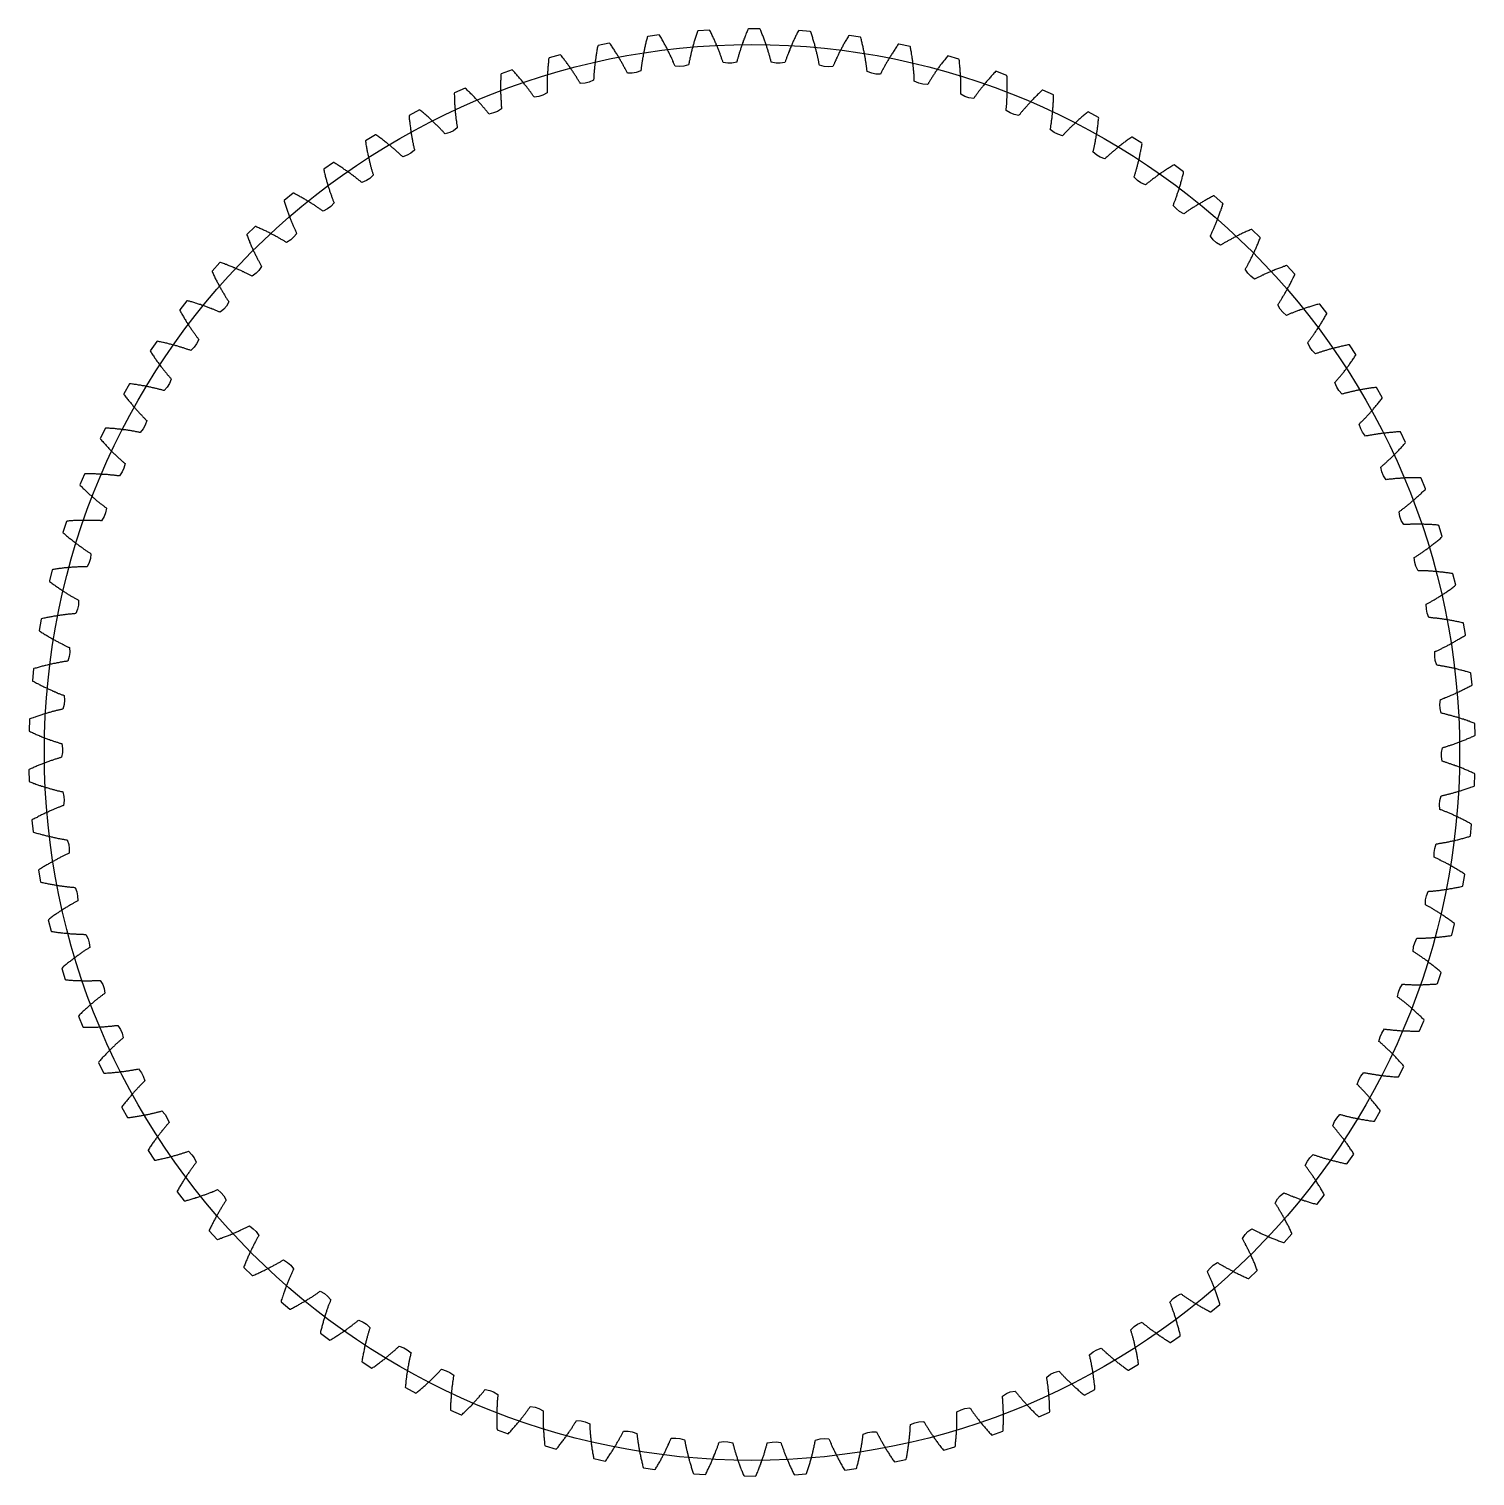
# Model space of a CAD drawing. Extents: x -54 to 54, y 163 to 271.
import ezdxf

# ---------------------------------------------------------------- set-up
doc = ezdxf.new("R2010")
doc.units = 0
doc.layers.get('0').update_dxf_attribs({"linetype": 'CONTINUOUS'})

msp = doc.modelspace()

# ---------------------------------------------------------------- linework, layer by layer
msp.add_lwpolyline([(51.56, 216.75), (51.63, 217.1), (51.68, 217.12), (51.73, 217.14), (51.78, 217.15), (51.84, 217.17), (51.89, 217.18), (51.95, 217.2), (52.01, 217.22), (52.06, 217.24), (52.12, 217.26), (52.18, 217.27), (52.24, 217.29), (52.29, 217.31), (52.35, 217.33), (52.42, 217.35), (52.48, 217.38), (52.54, 217.4), (52.6, 217.42), (52.66, 217.44), (52.73, 217.47), (52.79, 217.49), (52.86, 217.51), (52.92, 217.54), (52.99, 217.56), (53.05, 217.59), (53.12, 217.62), (53.19, 217.64), (53.26, 217.67), (53.33, 217.7), (53.4, 217.73), (53.47, 217.76), (53.54, 217.79), (53.61, 217.82), (53.68, 217.85), (53.75, 217.88), (53.82, 217.91), (53.9, 217.94), (53.97, 217.98), (54.05, 218.01), (54.08, 218.04), (54.05, 218.91), (54.02, 218.94), (53.94, 218.97), (53.86, 219), (53.79, 219.02), (53.71, 219.05), (53.64, 219.08), (53.57, 219.1), (53.49, 219.13), (53.42, 219.16), (53.35, 219.18), (53.28, 219.2), (53.21, 219.23), (53.14, 219.25), (53.07, 219.27), (53, 219.3), (52.93, 219.32), (52.86, 219.34), (52.8, 219.36), (52.73, 219.38), (52.66, 219.4), (52.6, 219.42), (52.54, 219.44), (52.47, 219.45), (52.41, 219.47), (52.35, 219.49), (52.29, 219.51), (52.22, 219.52), (52.16, 219.54), (52.1, 219.55), (52.04, 219.57), (51.99, 219.58), (51.93, 219.6), (51.87, 219.61), (51.82, 219.63), (51.76, 219.64), (51.7, 219.65), (51.65, 219.67), (51.6, 219.68), (51.54, 219.69), (51.46, 220.04), (51.44, 220.34), (51.48, 220.71), (51.53, 220.72), (51.58, 220.74), (51.63, 220.76), (51.68, 220.78), (51.74, 220.8), (51.79, 220.82), (51.85, 220.85), (51.9, 220.87), (51.96, 220.89), (52.01, 220.91), (52.07, 220.94), (52.13, 220.96), (52.19, 220.98), (52.24, 221.01), (52.3, 221.04), (52.36, 221.06), (52.43, 221.09), (52.49, 221.12), (52.55, 221.14), (52.61, 221.17), (52.67, 221.2), (52.74, 221.23), (52.8, 221.26), (52.87, 221.29), (52.93, 221.32), (53, 221.35), (53.06, 221.38), (53.13, 221.42), (53.2, 221.45), (53.26, 221.48), (53.33, 221.52), (53.4, 221.55), (53.47, 221.59), (53.54, 221.63), (53.61, 221.66), (53.68, 221.7), (53.76, 221.74), (53.83, 221.78), (53.85, 221.81), (53.77, 222.67), (53.73, 222.7), (53.65, 222.73), (53.58, 222.75), (53.5, 222.77), (53.42, 222.79), (53.35, 222.81), (53.27, 222.84), (53.2, 222.86), (53.12, 222.88), (53.05, 222.9), (52.98, 222.91), (52.9, 222.93), (52.83, 222.95), (52.76, 222.97), (52.69, 222.99), (52.62, 223), (52.55, 223.02), (52.49, 223.04), (52.42, 223.05), (52.35, 223.07), (52.29, 223.08), (52.22, 223.09), (52.16, 223.11), (52.09, 223.12), (52.03, 223.13), (51.97, 223.15), (51.9, 223.16), (51.84, 223.17), (51.78, 223.18), (51.72, 223.19), (51.66, 223.2), (51.6, 223.21), (51.55, 223.22), (51.49, 223.23), (51.43, 223.24), (51.38, 223.25), (51.32, 223.26), (51.27, 223.27), (51.21, 223.28), (51.1, 223.62), (51.06, 223.92), (51.07, 224.29), (51.12, 224.31), (51.17, 224.33), (51.22, 224.35), (51.28, 224.38), (51.33, 224.4), (51.38, 224.43), (51.43, 224.45), (51.49, 224.48), (51.54, 224.5), (51.6, 224.53), (51.65, 224.56), (51.71, 224.59), (51.76, 224.61), (51.82, 224.64), (51.88, 224.67), (51.94, 224.7), (51.99, 224.73), (52.05, 224.77), (52.11, 224.8), (52.17, 224.83), (52.23, 224.86), (52.3, 224.9), (52.36, 224.93), (52.42, 224.97), (52.48, 225), (52.55, 225.04), (52.61, 225.07), (52.67, 225.11), (52.74, 225.15), (52.8, 225.19), (52.87, 225.23), (52.94, 225.27), (53, 225.31), (53.07, 225.35), (53.14, 225.39), (53.21, 225.43), (53.28, 225.48), (53.35, 225.52), (53.37, 225.56), (53.22, 226.41), (53.19, 226.44), (53.11, 226.45), (53.03, 226.47), (52.95, 226.49), (52.87, 226.51), (52.79, 226.52), (52.72, 226.54), (52.64, 226.55), (52.57, 226.57), (52.49, 226.58), (52.42, 226.6), (52.34, 226.61), (52.27, 226.62), (52.2, 226.63), (52.13, 226.65), (52.06, 226.66), (51.99, 226.67), (51.92, 226.68), (51.85, 226.69), (51.78, 226.7), (51.72, 226.71), (51.65, 226.72), (51.58, 226.73), (51.52, 226.74), (51.46, 226.75), (51.39, 226.76), (51.33, 226.76), (51.27, 226.77), (51.21, 226.78), (51.15, 226.79), (51.09, 226.79), (51.03, 226.8), (50.97, 226.8), (50.91, 226.81), (50.85, 226.82), (50.8, 226.82), (50.74, 226.83), (50.69, 226.83), (50.63, 226.83), (50.5, 227.17), (50.44, 227.47), (50.42, 227.83), (50.47, 227.86), (50.52, 227.88), (50.57, 227.91), (50.62, 227.94), (50.67, 227.96), (50.72, 227.99), (50.77, 228.02), (50.82, 228.05), (50.87, 228.08), (50.93, 228.11), (50.98, 228.14), (51.03, 228.17), (51.09, 228.21), (51.14, 228.24), (51.2, 228.27), (51.25, 228.31), (51.31, 228.34), (51.37, 228.38), (51.42, 228.41), (51.48, 228.45), (51.54, 228.49), (51.6, 228.52), (51.66, 228.56), (51.72, 228.6), (51.78, 228.64), (51.84, 228.68), (51.9, 228.72), (51.96, 228.77), (52.02, 228.81), (52.09, 228.85), (52.15, 228.89), (52.21, 228.94), (52.28, 228.98), (52.34, 229.03), (52.41, 229.08), (52.47, 229.12), (52.54, 229.17), (52.6, 229.22), (52.63, 229.26), (52.42, 230.1), (52.38, 230.12), (52.3, 230.13), (52.22, 230.15), (52.14, 230.16), (52.06, 230.17), (51.98, 230.18), (51.91, 230.19), (51.83, 230.2), (51.75, 230.21), (51.68, 230.22), (51.6, 230.23), (51.53, 230.24), (51.46, 230.24), (51.38, 230.25), (51.31, 230.26), (51.24, 230.27), (51.17, 230.27), (51.1, 230.28), (51.03, 230.28), (50.96, 230.29), (50.9, 230.3), (50.83, 230.3), (50.76, 230.3), (50.7, 230.31), (50.63, 230.31), (50.57, 230.32), (50.51, 230.32), (50.44, 230.32), (50.38, 230.33), (50.32, 230.33), (50.26, 230.33), (50.2, 230.33), (50.14, 230.34), (50.08, 230.34), (50.03, 230.34), (49.97, 230.34), (49.92, 230.34), (49.86, 230.34), (49.81, 230.34), (49.65, 230.67), (49.57, 230.96), (49.53, 231.32), (49.57, 231.35), (49.62, 231.38), (49.67, 231.41), (49.71, 231.44), (49.76, 231.47), (49.81, 231.5), (49.86, 231.54), (49.91, 231.57), (49.96, 231.6), (50.01, 231.64), (50.06, 231.67), (50.11, 231.71), (50.16, 231.74), (50.22, 231.78), (50.27, 231.82), (50.32, 231.85), (50.38, 231.89), (50.43, 231.93), (50.49, 231.97), (50.54, 232.01), (50.6, 232.05), (50.65, 232.1), (50.71, 232.14), (50.77, 232.18), (50.82, 232.23), (50.88, 232.27), (50.94, 232.32), (51, 232.36), (51.06, 232.41), (51.12, 232.45), (51.18, 232.5), (51.24, 232.55), (51.3, 232.6), (51.36, 232.65), (51.42, 232.7), (51.48, 232.75), (51.54, 232.81), (51.6, 232.86), (51.62, 232.9), (51.36, 233.72), (51.32, 233.74), (51.24, 233.75), (51.16, 233.76), (51.08, 233.76), (51, 233.77), (50.92, 233.77), (50.84, 233.78), (50.76, 233.78), (50.69, 233.79), (50.61, 233.79), (50.54, 233.79), (50.46, 233.8), (50.39, 233.8), (50.32, 233.8), (50.24, 233.81), (50.17, 233.81), (50.1, 233.81), (50.03, 233.81), (49.96, 233.81), (49.89, 233.81), (49.83, 233.81), (49.76, 233.81), (49.69, 233.81), (49.63, 233.81), (49.56, 233.81), (49.5, 233.81), (49.44, 233.81), (49.37, 233.81), (49.31, 233.81), (49.25, 233.81), (49.19, 233.8), (49.13, 233.8), (49.07, 233.8), (49.01, 233.8), (48.96, 233.79), (48.9, 233.79), (48.85, 233.79), (48.79, 233.79), (48.74, 233.78), (48.56, 234.1), (48.45, 234.38), (48.39, 234.74), (48.43, 234.77), (48.48, 234.81), (48.52, 234.84), (48.57, 234.87), (48.61, 234.91), (48.66, 234.94), (48.71, 234.98), (48.75, 235.01), (48.8, 235.05), (48.85, 235.09), (48.9, 235.13), (48.95, 235.17), (49, 235.21), (49.05, 235.25), (49.1, 235.29), (49.15, 235.33), (49.2, 235.37), (49.25, 235.41), (49.3, 235.46), (49.35, 235.5), (49.41, 235.55), (49.46, 235.59), (49.51, 235.64), (49.57, 235.69), (49.62, 235.73), (49.67, 235.78), (49.73, 235.83), (49.78, 235.88), (49.84, 235.93), (49.9, 235.98), (49.95, 236.03), (50.01, 236.09), (50.07, 236.14), (50.12, 236.2), (50.18, 236.25), (50.24, 236.31), (50.3, 236.36), (50.36, 236.42), (50.37, 236.46), (50.05, 237.26), (50.01, 237.28), (49.93, 237.28), (49.85, 237.28), (49.77, 237.28), (49.69, 237.28), (49.61, 237.28), (49.53, 237.28), (49.45, 237.28), (49.38, 237.28), (49.3, 237.28), (49.22, 237.28), (49.15, 237.28), (49.08, 237.27), (49, 237.27), (48.93, 237.27), (48.86, 237.27), (48.79, 237.26), (48.72, 237.26), (48.65, 237.26), (48.58, 237.25), (48.51, 237.25), (48.45, 237.24), (48.38, 237.24), (48.32, 237.23), (48.25, 237.23), (48.19, 237.22), (48.13, 237.22), (48.06, 237.21), (48, 237.21), (47.94, 237.2), (47.88, 237.19), (47.82, 237.19), (47.76, 237.18), (47.71, 237.18), (47.65, 237.17), (47.59, 237.16), (47.54, 237.15), (47.48, 237.15), (47.43, 237.14), (47.23, 237.44), (47.11, 237.72), (47.02, 238.07), (47.06, 238.11), (47.1, 238.14), (47.14, 238.18), (47.19, 238.22), (47.23, 238.25), (47.27, 238.29), (47.32, 238.33), (47.36, 238.37), (47.41, 238.41), (47.45, 238.45), (47.5, 238.49), (47.54, 238.54), (47.59, 238.58), (47.64, 238.62), (47.68, 238.67), (47.73, 238.71), (47.78, 238.76), (47.83, 238.8), (47.88, 238.85), (47.92, 238.9), (47.97, 238.95), (48.02, 239), (48.07, 239.05), (48.12, 239.1), (48.17, 239.15), (48.23, 239.2), (48.28, 239.25), (48.33, 239.31), (48.38, 239.36), (48.43, 239.42), (48.48, 239.47), (48.54, 239.53), (48.59, 239.59), (48.64, 239.64), (48.7, 239.7), (48.75, 239.76), (48.81, 239.82), (48.86, 239.88), (48.87, 239.93), (48.5, 240.71), (48.46, 240.72), (48.37, 240.72), (48.29, 240.71), (48.21, 240.71), (48.13, 240.7), (48.05, 240.69), (47.98, 240.69), (47.9, 240.68), (47.82, 240.68), (47.75, 240.67), (47.67, 240.66), (47.6, 240.65), (47.52, 240.65), (47.45, 240.64), (47.38, 240.63), (47.31, 240.62), (47.24, 240.62), (47.17, 240.61), (47.1, 240.6), (47.03, 240.59), (46.97, 240.58), (46.9, 240.57), (46.83, 240.56), (46.77, 240.55), (46.71, 240.54), (46.64, 240.53), (46.58, 240.52), (46.52, 240.51), (46.46, 240.5), (46.4, 240.49), (46.34, 240.48), (46.28, 240.47), (46.22, 240.46), (46.16, 240.45), (46.11, 240.44), (46.05, 240.43), (46, 240.42), (45.94, 240.41), (45.89, 240.4), (45.67, 240.69), (45.53, 240.95), (45.42, 241.3), (45.45, 241.34), (45.49, 241.38), (45.53, 241.42), (45.57, 241.46), (45.61, 241.5), (45.65, 241.54), (45.7, 241.58), (45.74, 241.62), (45.78, 241.66), (45.82, 241.71), (45.86, 241.75), (45.91, 241.8), (45.95, 241.84), (45.99, 241.89), (46.04, 241.94), (46.08, 241.99), (46.13, 242.04), (46.17, 242.09), (46.22, 242.14), (46.26, 242.19), (46.31, 242.24), (46.35, 242.29), (46.4, 242.35), (46.45, 242.4), (46.49, 242.45), (46.54, 242.51), (46.59, 242.57), (46.64, 242.62), (46.68, 242.68), (46.73, 242.74), (46.78, 242.8), (46.83, 242.86), (46.88, 242.92), (46.93, 242.98), (46.98, 243.04), (47.03, 243.11), (47.08, 243.17), (47.13, 243.24), (47.14, 243.28), (46.71, 244.03), (46.66, 244.04), (46.58, 244.03), (46.5, 244.02), (46.42, 244.01), (46.34, 244), (46.27, 243.99), (46.19, 243.98), (46.11, 243.97), (46.04, 243.95), (45.96, 243.94), (45.89, 243.93), (45.81, 243.92), (45.74, 243.9), (45.67, 243.89), (45.6, 243.88), (45.53, 243.87), (45.46, 243.85), (45.39, 243.84), (45.32, 243.83), (45.26, 243.81), (45.19, 243.8), (45.12, 243.79), (45.06, 243.77), (44.99, 243.76), (44.93, 243.74), (44.87, 243.73), (44.81, 243.72), (44.75, 243.7), (44.69, 243.69), (44.63, 243.67), (44.57, 243.66), (44.51, 243.64), (44.45, 243.63), (44.4, 243.62), (44.34, 243.6), (44.29, 243.59), (44.23, 243.57), (44.18, 243.56), (44.13, 243.54), (43.89, 243.82), (43.73, 244.07), (43.59, 244.41), (43.63, 244.45), (43.66, 244.49), (43.7, 244.53), (43.74, 244.57), (43.78, 244.62), (43.81, 244.66), (43.85, 244.71), (43.89, 244.75), (43.93, 244.8), (43.97, 244.84), (44.01, 244.89), (44.05, 244.94), (44.09, 244.99), (44.13, 245.04), (44.17, 245.09), (44.21, 245.14), (44.25, 245.19), (44.29, 245.24), (44.33, 245.3), (44.38, 245.35), (44.42, 245.41), (44.46, 245.46), (44.5, 245.52), (44.54, 245.58), (44.59, 245.63), (44.63, 245.69), (44.67, 245.75), (44.72, 245.81), (44.76, 245.87), (44.81, 245.94), (44.85, 246), (44.89, 246.06), (44.94, 246.13), (44.98, 246.19), (45.03, 246.26), (45.07, 246.32), (45.12, 246.39), (45.16, 246.46), (45.17, 246.5), (44.69, 247.22), (44.65, 247.23), (44.57, 247.22), (44.49, 247.2), (44.41, 247.18), (44.33, 247.17), (44.25, 247.15), (44.18, 247.13), (44.1, 247.12), (44.03, 247.1), (43.95, 247.08), (43.88, 247.06), (43.81, 247.05), (43.74, 247.03), (43.67, 247.01), (43.6, 246.99), (43.53, 246.98), (43.46, 246.96), (43.39, 246.94), (43.32, 246.92), (43.26, 246.9), (43.19, 246.89), (43.13, 246.87), (43.06, 246.85), (43, 246.83), (42.94, 246.81), (42.88, 246.79), (42.82, 246.78), (42.76, 246.76), (42.7, 246.74), (42.64, 246.72), (42.58, 246.7), (42.53, 246.68), (42.47, 246.67), (42.42, 246.65), (42.36, 246.63), (42.31, 246.61), (42.26, 246.59), (42.2, 246.57), (42.15, 246.56), (41.89, 246.81), (41.72, 247.06), (41.56, 247.38), (41.59, 247.42), (41.62, 247.47), (41.66, 247.51), (41.69, 247.56), (41.73, 247.6), (41.76, 247.65), (41.8, 247.7), (41.83, 247.74), (41.87, 247.79), (41.9, 247.84), (41.94, 247.89), (41.97, 247.94), (42.01, 248), (42.05, 248.05), (42.08, 248.1), (42.12, 248.15), (42.16, 248.21), (42.2, 248.27), (42.23, 248.32), (42.27, 248.38), (42.31, 248.44), (42.35, 248.49), (42.39, 248.55), (42.43, 248.61), (42.46, 248.67), (42.5, 248.74), (42.54, 248.8), (42.58, 248.86), (42.62, 248.93), (42.66, 248.99), (42.7, 249.06), (42.74, 249.12), (42.78, 249.19), (42.82, 249.26), (42.86, 249.33), (42.9, 249.4), (42.94, 249.47), (42.98, 249.54), (42.99, 249.58), (42.46, 250.27), (42.41, 250.27), (42.33, 250.25), (42.25, 250.23), (42.18, 250.21), (42.1, 250.18), (42.02, 250.16), (41.95, 250.14), (41.88, 250.12), (41.8, 250.1), (41.73, 250.07), (41.66, 250.05), (41.59, 250.03), (41.52, 250.01), (41.45, 249.98), (41.38, 249.96), (41.31, 249.94), (41.24, 249.92), (41.18, 249.89), (41.11, 249.87), (41.05, 249.85), (40.98, 249.83), (40.92, 249.8), (40.86, 249.78), (40.8, 249.76), (40.74, 249.73), (40.68, 249.71), (40.62, 249.69), (40.56, 249.67), (40.5, 249.64), (40.45, 249.62), (40.39, 249.6), (40.33, 249.58), (40.28, 249.56), (40.23, 249.53), (40.17, 249.51), (40.12, 249.49), (40.07, 249.47), (40.02, 249.45), (39.97, 249.42), (39.69, 249.66), (39.5, 249.89), (39.32, 250.21), (39.35, 250.25), (39.38, 250.3), (39.41, 250.34), (39.44, 250.39), (39.47, 250.44), (39.5, 250.49), (39.53, 250.54), (39.57, 250.59), (39.6, 250.64), (39.63, 250.69), (39.66, 250.74), (39.7, 250.8), (39.73, 250.85), (39.76, 250.9), (39.79, 250.96), (39.83, 251.02), (39.86, 251.07), (39.89, 251.13), (39.93, 251.19), (39.96, 251.25), (40, 251.31), (40.03, 251.37), (40.06, 251.43), (40.1, 251.5), (40.13, 251.56), (40.17, 251.62), (40.2, 251.69), (40.24, 251.75), (40.27, 251.82), (40.31, 251.89), (40.34, 251.96), (40.38, 252.03), (40.41, 252.09), (40.45, 252.17), (40.48, 252.24), (40.52, 252.31), (40.55, 252.38), (40.59, 252.46), (40.59, 252.5), (40.01, 253.15), (39.97, 253.15), (39.89, 253.12), (39.82, 253.09), (39.74, 253.07), (39.67, 253.04), (39.59, 253.01), (39.52, 252.99), (39.45, 252.96), (39.37, 252.93), (39.3, 252.9), (39.23, 252.88), (39.16, 252.85), (39.1, 252.82), (39.03, 252.79), (38.96, 252.77), (38.9, 252.74), (38.83, 252.71), (38.77, 252.68), (38.7, 252.66), (38.64, 252.63), (38.58, 252.6), (38.52, 252.58), (38.46, 252.55), (38.4, 252.52), (38.34, 252.5), (38.28, 252.47), (38.22, 252.44), (38.16, 252.42), (38.11, 252.39), (38.05, 252.36), (38, 252.34), (37.95, 252.31), (37.89, 252.29), (37.84, 252.26), (37.79, 252.23), (37.74, 252.21), (37.69, 252.18), (37.64, 252.16), (37.59, 252.13), (37.3, 252.35), (37.09, 252.57), (36.89, 252.87), (36.92, 252.91), (36.94, 252.96), (36.97, 253.01), (37, 253.06), (37.03, 253.11), (37.05, 253.16), (37.08, 253.21), (37.11, 253.26), (37.14, 253.32), (37.17, 253.37), (37.19, 253.43), (37.22, 253.48), (37.25, 253.54), (37.28, 253.6), (37.31, 253.65), (37.34, 253.71), (37.37, 253.77), (37.4, 253.83), (37.43, 253.89), (37.46, 253.95), (37.49, 254.02), (37.52, 254.08), (37.55, 254.14), (37.58, 254.21), (37.61, 254.27), (37.64, 254.34), (37.67, 254.41), (37.7, 254.48), (37.73, 254.54), (37.76, 254.61), (37.79, 254.68), (37.82, 254.76), (37.85, 254.83), (37.88, 254.9), (37.91, 254.97), (37.94, 255.05), (37.97, 255.12), (38, 255.2), (38, 255.25), (37.38, 255.85), (37.33, 255.85), (37.26, 255.82), (37.18, 255.78), (37.11, 255.75), (37.04, 255.72), (36.97, 255.69), (36.89, 255.65), (36.82, 255.62), (36.75, 255.59), (36.69, 255.56), (36.62, 255.52), (36.55, 255.49), (36.48, 255.46), (36.42, 255.43), (36.35, 255.4), (36.29, 255.36), (36.23, 255.33), (36.16, 255.3), (36.1, 255.27), (36.04, 255.24), (35.98, 255.21), (35.92, 255.18), (35.86, 255.14), (35.81, 255.11), (35.75, 255.08), (35.69, 255.05), (35.64, 255.02), (35.58, 254.99), (35.53, 254.96), (35.48, 254.93), (35.42, 254.9), (35.37, 254.87), (35.32, 254.84), (35.27, 254.81), (35.22, 254.78), (35.17, 254.75), (35.13, 254.73), (35.08, 254.7), (35.03, 254.67), (34.73, 254.86), (34.5, 255.07), (34.28, 255.35), (34.3, 255.4), (34.33, 255.45), (34.35, 255.5), (34.37, 255.55), (34.4, 255.6), (34.42, 255.66), (34.45, 255.71), (34.47, 255.76), (34.5, 255.82), (34.52, 255.88), (34.55, 255.93), (34.57, 255.99), (34.6, 256.05), (34.62, 256.11), (34.65, 256.17), (34.67, 256.23), (34.7, 256.29), (34.72, 256.35), (34.75, 256.41), (34.77, 256.48), (34.8, 256.54), (34.82, 256.61), (34.85, 256.67), (34.87, 256.74), (34.9, 256.81), (34.92, 256.87), (34.95, 256.94), (34.97, 257.01), (35, 257.08), (35.02, 257.16), (35.05, 257.23), (35.08, 257.3), (35.1, 257.38), (35.13, 257.45), (35.15, 257.53), (35.18, 257.6), (35.2, 257.68), (35.23, 257.76), (35.22, 257.8), (34.56, 258.36), (34.51, 258.36), (34.44, 258.32), (34.37, 258.28), (34.3, 258.24), (34.23, 258.21), (34.16, 258.17), (34.09, 258.13), (34.02, 258.1), (33.96, 258.06), (33.89, 258.02), (33.82, 257.98), (33.76, 257.95), (33.69, 257.91), (33.63, 257.87), (33.57, 257.84), (33.51, 257.8), (33.45, 257.77), (33.39, 257.73), (33.33, 257.69), (33.27, 257.66), (33.21, 257.62), (33.15, 257.59), (33.1, 257.55), (33.04, 257.52), (32.99, 257.48), (32.93, 257.45), (32.88, 257.41), (32.83, 257.38), (32.78, 257.35), (32.73, 257.31), (32.68, 257.28), (32.63, 257.25), (32.58, 257.21), (32.53, 257.18), (32.48, 257.15), (32.44, 257.12), (32.39, 257.08), (32.35, 257.05), (32.3, 257.02), (31.98, 257.19), (31.75, 257.38), (31.5, 257.65), (31.52, 257.7), (31.54, 257.75), (31.56, 257.8), (31.58, 257.86), (31.6, 257.91), (31.62, 257.96), (31.65, 258.02), (31.67, 258.07), (31.69, 258.13), (31.71, 258.19), (31.73, 258.25), (31.75, 258.3), (31.77, 258.36), (31.79, 258.43), (31.81, 258.49), (31.83, 258.55), (31.85, 258.61), (31.87, 258.67), (31.89, 258.74), (31.92, 258.8), (31.94, 258.87), (31.96, 258.94), (31.98, 259), (32, 259.07), (32.02, 259.14), (32.04, 259.21), (32.06, 259.28), (32.08, 259.35), (32.1, 259.43), (32.12, 259.5), (32.14, 259.57), (32.16, 259.65), (32.18, 259.72), (32.2, 259.8), (32.22, 259.88), (32.24, 259.96), (32.26, 260.04), (32.28, 260.11), (32.27, 260.16), (31.57, 260.67), (31.53, 260.66), (31.46, 260.62), (31.39, 260.58), (31.32, 260.54), (31.25, 260.49), (31.19, 260.45), (31.12, 260.41), (31.06, 260.37), (30.99, 260.33), (30.93, 260.28), (30.86, 260.24), (30.8, 260.2), (30.74, 260.16), (30.68, 260.12), (30.62, 260.08), (30.56, 260.04), (30.5, 260), (30.45, 259.96), (30.39, 259.92), (30.33, 259.88), (30.28, 259.84), (30.22, 259.8), (30.17, 259.76), (30.12, 259.72), (30.07, 259.69), (30.02, 259.65), (29.96, 259.61), (29.91, 259.57), (29.87, 259.53), (29.82, 259.5), (29.77, 259.46), (29.72, 259.42), (29.68, 259.39), (29.63, 259.35), (29.59, 259.32), (29.54, 259.28), (29.5, 259.24), (29.46, 259.21), (29.42, 259.18), (29.08, 259.33), (28.83, 259.5), (28.57, 259.75), (28.59, 259.8), (28.61, 259.85), (28.62, 259.9), (28.64, 259.96), (28.66, 260.01), (28.67, 260.07), (28.69, 260.13), (28.71, 260.18), (28.72, 260.24), (28.74, 260.3), (28.76, 260.36), (28.77, 260.42), (28.79, 260.48), (28.81, 260.54), (28.82, 260.6), (28.84, 260.67), (28.86, 260.73), (28.87, 260.8), (28.89, 260.86), (28.9, 260.93), (28.92, 261), (28.94, 261.06), (28.95, 261.13), (28.97, 261.2), (28.98, 261.27), (29, 261.34), (29.01, 261.42), (29.03, 261.49), (29.04, 261.56), (29.06, 261.64), (29.07, 261.71), (29.09, 261.79), (29.1, 261.86), (29.12, 261.94), (29.13, 262.02), (29.15, 262.1), (29.16, 262.18), (29.17, 262.26), (29.16, 262.3), (28.43, 262.76), (28.39, 262.76), (28.32, 262.71), (28.26, 262.66), (28.19, 262.61), (28.13, 262.57), (28.06, 262.52), (28, 262.47), (27.94, 262.43), (27.88, 262.38), (27.81, 262.34), (27.76, 262.29), (27.7, 262.25), (27.64, 262.2), (27.58, 262.16), (27.52, 262.11), (27.47, 262.07), (27.41, 262.02), (27.36, 261.98), (27.3, 261.93), (27.25, 261.89), (27.2, 261.85), (27.15, 261.81), (27.1, 261.76), (27.05, 261.72), (27, 261.68), (26.95, 261.64), (26.9, 261.6), (26.85, 261.55), (26.81, 261.51), (26.76, 261.47), (26.72, 261.43), (26.67, 261.39), (26.63, 261.35), (26.59, 261.31), (26.55, 261.28), (26.5, 261.24), (26.46, 261.2), (26.42, 261.16), (26.38, 261.12), (26.04, 261.25), (25.78, 261.4), (25.5, 261.64), (25.52, 261.69), (25.53, 261.74), (25.54, 261.8), (25.56, 261.85), (25.57, 261.91), (25.58, 261.96), (25.59, 262.02), (25.61, 262.08), (25.62, 262.14), (25.63, 262.2), (25.64, 262.26), (25.66, 262.32), (25.67, 262.38), (25.68, 262.44), (25.69, 262.51), (25.7, 262.57), (25.72, 262.64), (25.73, 262.7), (25.74, 262.77), (25.75, 262.84), (25.76, 262.91), (25.77, 262.97), (25.79, 263.04), (25.8, 263.11), (25.81, 263.19), (25.82, 263.26), (25.83, 263.33), (25.84, 263.4), (25.85, 263.48), (25.86, 263.55), (25.87, 263.63), (25.88, 263.71), (25.89, 263.79), (25.9, 263.86), (25.9, 263.94), (25.91, 264.02), (25.92, 264.1), (25.93, 264.18), (25.92, 264.23), (25.15, 264.64), (25.11, 264.62), (25.05, 264.57), (24.98, 264.52), (24.92, 264.47), (24.86, 264.42), (24.8, 264.37), (24.74, 264.32), (24.68, 264.27), (24.62, 264.22), (24.57, 264.17), (24.51, 264.12), (24.45, 264.07), (24.4, 264.02), (24.35, 263.97), (24.29, 263.92), (24.24, 263.87), (24.19, 263.82), (24.14, 263.78), (24.09, 263.73), (24.04, 263.68), (23.99, 263.64), (23.94, 263.59), (23.89, 263.54), (23.84, 263.5), (23.8, 263.45), (23.75, 263.41), (23.71, 263.36), (23.66, 263.32), (23.62, 263.27), (23.58, 263.23), (23.54, 263.19), (23.49, 263.14), (23.45, 263.1), (23.41, 263.06), (23.37, 263.02), (23.34, 262.98), (23.3, 262.94), (23.26, 262.9), (23.22, 262.86), (22.88, 262.96), (22.6, 263.09), (22.31, 263.31), (22.32, 263.36), (22.33, 263.41), (22.34, 263.47), (22.35, 263.52), (22.36, 263.58), (22.36, 263.64), (22.37, 263.7), (22.38, 263.75), (22.39, 263.81), (22.4, 263.87), (22.41, 263.94), (22.41, 264), (22.42, 264.06), (22.43, 264.12), (22.44, 264.19), (22.45, 264.25), (22.45, 264.32), (22.46, 264.39), (22.47, 264.45), (22.47, 264.52), (22.48, 264.59), (22.49, 264.66), (22.49, 264.73), (22.5, 264.8), (22.5, 264.87), (22.51, 264.95), (22.52, 265.02), (22.52, 265.09), (22.53, 265.17), (22.53, 265.24), (22.53, 265.32), (22.54, 265.4), (22.54, 265.48), (22.55, 265.56), (22.55, 265.63), (22.55, 265.72), (22.55, 265.8), (22.56, 265.88), (22.54, 265.92), (21.75, 266.27), (21.71, 266.26), (21.65, 266.2), (21.59, 266.15), (21.53, 266.09), (21.47, 266.04), (21.42, 265.98), (21.36, 265.93), (21.31, 265.87), (21.25, 265.82), (21.2, 265.76), (21.15, 265.71), (21.09, 265.66), (21.04, 265.6), (20.99, 265.55), (20.94, 265.5), (20.89, 265.45), (20.84, 265.4), (20.8, 265.35), (20.75, 265.29), (20.7, 265.24), (20.66, 265.19), (20.61, 265.14), (20.57, 265.1), (20.52, 265.05), (20.48, 265), (20.44, 264.95), (20.4, 264.9), (20.36, 264.86), (20.32, 264.81), (20.28, 264.76), (20.24, 264.72), (20.2, 264.67), (20.16, 264.63), (20.13, 264.58), (20.09, 264.54), (20.05, 264.49), (20.02, 264.45), (19.98, 264.41), (19.95, 264.36), (19.6, 264.44), (19.32, 264.56), (19.01, 264.75), (19.01, 264.8), (19.02, 264.86), (19.02, 264.91), (19.03, 264.97), (19.03, 265.03), (19.04, 265.08), (19.04, 265.14), (19.05, 265.2), (19.05, 265.26), (19.06, 265.32), (19.06, 265.38), (19.06, 265.45), (19.07, 265.51), (19.07, 265.57), (19.07, 265.64), (19.08, 265.7), (19.08, 265.77), (19.08, 265.84), (19.08, 265.9), (19.09, 265.97), (19.09, 266.04), (19.09, 266.11), (19.09, 266.18), (19.09, 266.25), (19.09, 266.33), (19.09, 266.4), (19.09, 266.47), (19.09, 266.55), (19.09, 266.62), (19.09, 266.7), (19.09, 266.77), (19.09, 266.85), (19.09, 266.93), (19.09, 267.01), (19.08, 267.09), (19.08, 267.17), (19.08, 267.25), (19.07, 267.33), (19.06, 267.37), (18.24, 267.67), (18.2, 267.65), (18.15, 267.59), (18.09, 267.53), (18.04, 267.47), (17.98, 267.41), (17.93, 267.35), (17.88, 267.3), (17.83, 267.24), (17.78, 267.18), (17.73, 267.12), (17.68, 267.07), (17.63, 267.01), (17.58, 266.95), (17.54, 266.9), (17.49, 266.84), (17.45, 266.79), (17.4, 266.73), (17.36, 266.68), (17.31, 266.62), (17.27, 266.57), (17.23, 266.52), (17.19, 266.46), (17.15, 266.41), (17.11, 266.36), (17.07, 266.31), (17.03, 266.26), (16.99, 266.21), (16.95, 266.16), (16.92, 266.11), (16.88, 266.06), (16.84, 266.01), (16.81, 265.96), (16.77, 265.92), (16.74, 265.87), (16.71, 265.82), (16.67, 265.78), (16.64, 265.73), (16.61, 265.68), (16.58, 265.64), (16.22, 265.69), (15.93, 265.79), (15.61, 265.96), (15.61, 266.01), (15.62, 266.07), (15.62, 266.12), (15.62, 266.18), (15.62, 266.24), (15.62, 266.29), (15.62, 266.35), (15.62, 266.41), (15.62, 266.47), (15.62, 266.53), (15.62, 266.59), (15.62, 266.66), (15.62, 266.72), (15.62, 266.78), (15.62, 266.85), (15.62, 266.91), (15.61, 266.98), (15.61, 267.05), (15.61, 267.12), (15.61, 267.18), (15.6, 267.25), (15.6, 267.32), (15.6, 267.39), (15.59, 267.46), (15.59, 267.54), (15.58, 267.61), (15.58, 267.68), (15.57, 267.76), (15.57, 267.83), (15.56, 267.91), (15.55, 267.98), (15.55, 268.06), (15.54, 268.14), (15.53, 268.22), (15.53, 268.3), (15.52, 268.38), (15.51, 268.46), (15.5, 268.54), (15.48, 268.58), (14.65, 268.82), (14.61, 268.8), (14.56, 268.73), (14.51, 268.67), (14.46, 268.61), (14.41, 268.54), (14.36, 268.48), (14.31, 268.42), (14.26, 268.36), (14.22, 268.3), (14.17, 268.24), (14.13, 268.18), (14.08, 268.12), (14.04, 268.06), (14, 268), (13.95, 267.94), (13.91, 267.88), (13.87, 267.82), (13.83, 267.77), (13.79, 267.71), (13.75, 267.65), (13.71, 267.6), (13.68, 267.54), (13.64, 267.49), (13.6, 267.43), (13.57, 267.38), (13.53, 267.33), (13.5, 267.27), (13.46, 267.22), (13.43, 267.17), (13.4, 267.12), (13.37, 267.07), (13.33, 267.02), (13.3, 266.97), (13.27, 266.92), (13.24, 266.87), (13.21, 266.82), (13.19, 266.77), (13.16, 266.72), (13.13, 266.68), (12.77, 266.71), (12.47, 266.78), (12.14, 266.93), (12.14, 266.98), (12.14, 267.04), (12.14, 267.09), (12.13, 267.15), (12.13, 267.2), (12.13, 267.26), (12.12, 267.32), (12.12, 267.38), (12.12, 267.44), (12.11, 267.5), (12.11, 267.56), (12.1, 267.63), (12.1, 267.69), (12.09, 267.75), (12.08, 267.82), (12.08, 267.88), (12.07, 267.95), (12.06, 268.01), (12.06, 268.08), (12.05, 268.15), (12.04, 268.22), (12.03, 268.29), (12.03, 268.36), (12.02, 268.43), (12.01, 268.5), (12, 268.57), (11.99, 268.65), (11.98, 268.72), (11.97, 268.79), (11.95, 268.87), (11.94, 268.94), (11.93, 269.02), (11.92, 269.1), (11.91, 269.18), (11.89, 269.25), (11.88, 269.33), (11.86, 269.41), (11.85, 269.49), (11.82, 269.53), (10.98, 269.71), (10.94, 269.69), (10.89, 269.62), (10.85, 269.56), (10.8, 269.49), (10.76, 269.42), (10.71, 269.36), (10.67, 269.29), (10.63, 269.23), (10.59, 269.16), (10.55, 269.1), (10.5, 269.04), (10.46, 268.97), (10.43, 268.91), (10.39, 268.85), (10.35, 268.79), (10.31, 268.73), (10.27, 268.67), (10.24, 268.61), (10.2, 268.55), (10.17, 268.49), (10.13, 268.43), (10.1, 268.37), (10.07, 268.32), (10.03, 268.26), (10, 268.2), (9.97, 268.15), (9.94, 268.09), (9.91, 268.04), (9.88, 267.98), (9.85, 267.93), (9.82, 267.88), (9.8, 267.82), (9.77, 267.77), (9.74, 267.72), (9.71, 267.67), (9.69, 267.62), (9.66, 267.57), (9.64, 267.52), (9.61, 267.47), (9.25, 267.47), (8.95, 267.53), (8.61, 267.65), (8.61, 267.71), (8.6, 267.76), (8.59, 267.82), (8.59, 267.87), (8.58, 267.93), (8.57, 267.99), (8.57, 268.04), (8.56, 268.1), (8.55, 268.16), (8.54, 268.22), (8.53, 268.28), (8.52, 268.35), (8.51, 268.41), (8.5, 268.47), (8.49, 268.54), (8.48, 268.6), (8.47, 268.67), (8.46, 268.73), (8.45, 268.8), (8.43, 268.86), (8.42, 268.93), (8.41, 269), (8.4, 269.07), (8.38, 269.14), (8.37, 269.21), (8.35, 269.28), (8.34, 269.36), (8.32, 269.43), (8.31, 269.5), (8.29, 269.58), (8.27, 269.65), (8.25, 269.73), (8.24, 269.8), (8.22, 269.88), (8.2, 269.96), (8.18, 270.03), (8.16, 270.11), (8.14, 270.19), (8.11, 270.23), (7.26, 270.35), (7.22, 270.32), (7.18, 270.25), (7.14, 270.18), (7.1, 270.11), (7.06, 270.05), (7.02, 269.98), (6.98, 269.91), (6.94, 269.84), (6.9, 269.77), (6.87, 269.71), (6.83, 269.64), (6.8, 269.58), (6.76, 269.51), (6.73, 269.45), (6.69, 269.38), (6.66, 269.32), (6.63, 269.26), (6.6, 269.2), (6.56, 269.13), (6.53, 269.07), (6.5, 269.01), (6.47, 268.95), (6.45, 268.89), (6.42, 268.83), (6.39, 268.77), (6.36, 268.72), (6.33, 268.66), (6.31, 268.6), (6.28, 268.55), (6.26, 268.49), (6.23, 268.44), (6.21, 268.38), (6.18, 268.33), (6.16, 268.28), (6.14, 268.22), (6.12, 268.17), (6.09, 268.12), (6.07, 268.07), (6.05, 268.02), (5.69, 268), (5.39, 268.03), (5.04, 268.13), (5.03, 268.18), (5.02, 268.24), (5.01, 268.29), (5, 268.35), (4.99, 268.4), (4.98, 268.46), (4.97, 268.52), (4.95, 268.57), (4.94, 268.63), (4.93, 268.69), (4.92, 268.75), (4.9, 268.81), (4.89, 268.88), (4.87, 268.94), (4.86, 269), (4.84, 269.07), (4.83, 269.13), (4.81, 269.19), (4.8, 269.26), (4.78, 269.33), (4.76, 269.39), (4.74, 269.46), (4.73, 269.53), (4.71, 269.6), (4.69, 269.67), (4.67, 269.74), (4.65, 269.81), (4.63, 269.88), (4.61, 269.95), (4.58, 270.03), (4.56, 270.1), (4.54, 270.17), (4.52, 270.25), (4.49, 270.32), (4.47, 270.4), (4.44, 270.48), (4.42, 270.55), (4.39, 270.63), (4.36, 270.66), (3.5, 270.73), (3.47, 270.7), (3.43, 270.62), (3.39, 270.55), (3.36, 270.48), (3.32, 270.41), (3.29, 270.34), (3.25, 270.27), (3.22, 270.2), (3.19, 270.13), (3.16, 270.06), (3.13, 269.99), (3.09, 269.92), (3.06, 269.85), (3.03, 269.79), (3.01, 269.72), (2.98, 269.66), (2.95, 269.59), (2.92, 269.53), (2.89, 269.46), (2.87, 269.4), (2.84, 269.34), (2.82, 269.28), (2.79, 269.21), (2.77, 269.15), (2.74, 269.09), (2.72, 269.03), (2.7, 268.98), (2.68, 268.92), (2.65, 268.86), (2.63, 268.8), (2.61, 268.75), (2.59, 268.69), (2.57, 268.63), (2.55, 268.58), (2.53, 268.53), (2.51, 268.47), (2.5, 268.42), (2.48, 268.37), (2.46, 268.32), (2.1, 268.27), (1.8, 268.28), (1.44, 268.35), (1.43, 268.41), (1.42, 268.46), (1.4, 268.51), (1.39, 268.57), (1.37, 268.62), (1.36, 268.68), (1.34, 268.74), (1.33, 268.79), (1.31, 268.85), (1.29, 268.91), (1.28, 268.97), (1.26, 269.03), (1.24, 269.09), (1.22, 269.15), (1.2, 269.21), (1.18, 269.28), (1.16, 269.34), (1.14, 269.4), (1.12, 269.47), (1.1, 269.53), (1.08, 269.6), (1.05, 269.66), (1.03, 269.73), (1.01, 269.8), (0.98, 269.87), (0.96, 269.93), (0.93, 270), (0.91, 270.07), (0.88, 270.14), (0.86, 270.22), (0.83, 270.29), (0.8, 270.36), (0.77, 270.43), (0.74, 270.51), (0.71, 270.58), (0.68, 270.65), (0.65, 270.73), (0.62, 270.81), (0.59, 270.84), (-0.27, 270.84), (-0.31, 270.81), (-0.34, 270.73), (-0.37, 270.66), (-0.4, 270.58), (-0.43, 270.51), (-0.46, 270.44), (-0.49, 270.36), (-0.52, 270.29), (-0.54, 270.22), (-0.57, 270.15), (-0.6, 270.08), (-0.62, 270.01), (-0.65, 269.94), (-0.67, 269.87), (-0.7, 269.8), (-0.72, 269.74), (-0.74, 269.67), (-0.77, 269.6), (-0.79, 269.54), (-0.81, 269.47), (-0.83, 269.41), (-0.85, 269.34), (-0.87, 269.28), (-0.89, 269.22), (-0.91, 269.16), (-0.93, 269.1), (-0.95, 269.04), (-0.97, 268.98), (-0.99, 268.92), (-1.01, 268.86), (-1.02, 268.8), (-1.04, 268.74), (-1.05, 268.69), (-1.07, 268.63), (-1.08, 268.58), (-1.1, 268.52), (-1.11, 268.47), (-1.13, 268.41), (-1.14, 268.36), (-1.5, 268.29), (-1.8, 268.28), (-2.16, 268.33), (-2.18, 268.38), (-2.19, 268.43), (-2.21, 268.49), (-2.23, 268.54), (-2.25, 268.59), (-2.27, 268.65), (-2.29, 268.7), (-2.31, 268.76), (-2.33, 268.82), (-2.35, 268.87), (-2.37, 268.93), (-2.39, 268.99), (-2.41, 269.05), (-2.44, 269.11), (-2.46, 269.17), (-2.48, 269.23), (-2.51, 269.29), (-2.53, 269.35), (-2.56, 269.42), (-2.59, 269.48), (-2.61, 269.54), (-2.64, 269.61), (-2.67, 269.67), (-2.69, 269.74), (-2.72, 269.81), (-2.75, 269.87), (-2.78, 269.94), (-2.81, 270.01), (-2.84, 270.08), (-2.88, 270.14), (-2.91, 270.21), (-2.94, 270.28), (-2.97, 270.36), (-3.01, 270.43), (-3.04, 270.5), (-3.08, 270.57), (-3.11, 270.64), (-3.15, 270.72), (-3.18, 270.75), (-4.05, 270.69), (-4.08, 270.65), (-4.1, 270.58), (-4.13, 270.5), (-4.15, 270.42), (-4.18, 270.35), (-4.2, 270.27), (-4.23, 270.2), (-4.25, 270.12), (-4.27, 270.05), (-4.29, 269.98), (-4.32, 269.91), (-4.34, 269.84), (-4.36, 269.76), (-4.38, 269.69), (-4.4, 269.62), (-4.42, 269.56), (-4.43, 269.49), (-4.45, 269.42), (-4.47, 269.35), (-4.49, 269.29), (-4.5, 269.22), (-4.52, 269.16), (-4.54, 269.09), (-4.55, 269.03), (-4.57, 268.97), (-4.58, 268.9), (-4.6, 268.84), (-4.61, 268.78), (-4.62, 268.72), (-4.64, 268.66), (-4.65, 268.6), (-4.66, 268.54), (-4.67, 268.49), (-4.69, 268.43), (-4.7, 268.37), (-4.71, 268.32), (-4.72, 268.26), (-4.73, 268.21), (-4.74, 268.16), (-5.09, 268.06), (-5.39, 268.03), (-5.75, 268.05), (-5.77, 268.1), (-5.79, 268.15), (-5.82, 268.21), (-5.84, 268.26), (-5.86, 268.31), (-5.88, 268.36), (-5.91, 268.42), (-5.93, 268.47), (-5.95, 268.53), (-5.98, 268.58), (-6, 268.64), (-6.03, 268.7), (-6.06, 268.75), (-6.08, 268.81), (-6.11, 268.87), (-6.14, 268.93), (-6.17, 268.99), (-6.2, 269.05), (-6.23, 269.11), (-6.26, 269.17), (-6.29, 269.23), (-6.32, 269.3), (-6.35, 269.36), (-6.38, 269.42), (-6.42, 269.49), (-6.45, 269.55), (-6.49, 269.62), (-6.52, 269.68), (-6.56, 269.75), (-6.59, 269.81), (-6.63, 269.88), (-6.67, 269.95), (-6.71, 270.02), (-6.74, 270.09), (-6.78, 270.16), (-6.82, 270.22), (-6.86, 270.3), (-6.91, 270.37), (-6.94, 270.39), (-7.8, 270.27), (-7.83, 270.24), (-7.85, 270.16), (-7.87, 270.08), (-7.89, 270), (-7.91, 269.93), (-7.93, 269.85), (-7.94, 269.77), (-7.96, 269.7), (-7.98, 269.62), (-8, 269.55), (-8.01, 269.48), (-8.03, 269.4), (-8.04, 269.33), (-8.06, 269.26), (-8.07, 269.19), (-8.09, 269.12), (-8.1, 269.05), (-8.12, 268.98), (-8.13, 268.91), (-8.14, 268.85), (-8.15, 268.78), (-8.17, 268.71), (-8.18, 268.65), (-8.19, 268.58), (-8.2, 268.52), (-8.21, 268.46), (-8.22, 268.39), (-8.23, 268.33), (-8.24, 268.27), (-8.25, 268.21), (-8.26, 268.15), (-8.26, 268.09), (-8.27, 268.04), (-8.28, 267.98), (-8.29, 267.92), (-8.29, 267.86), (-8.3, 267.81), (-8.31, 267.75), (-8.31, 267.7), (-8.66, 267.58), (-8.95, 267.53), (-9.32, 267.53), (-9.34, 267.58), (-9.37, 267.63), (-9.39, 267.67), (-9.42, 267.73), (-9.44, 267.78), (-9.47, 267.83), (-9.5, 267.88), (-9.52, 267.93), (-9.55, 267.99), (-9.58, 268.04), (-9.61, 268.09), (-9.64, 268.15), (-9.67, 268.2), (-9.7, 268.26), (-9.73, 268.32), (-9.76, 268.37), (-9.8, 268.43), (-9.83, 268.49), (-9.86, 268.55), (-9.9, 268.61), (-9.93, 268.67), (-9.97, 268.73), (-10.01, 268.79), (-10.04, 268.85), (-10.08, 268.91), (-10.12, 268.97), (-10.16, 269.03), (-10.2, 269.1), (-10.24, 269.16), (-10.28, 269.22), (-10.32, 269.29), (-10.36, 269.35), (-10.41, 269.42), (-10.45, 269.49), (-10.49, 269.55), (-10.54, 269.62), (-10.58, 269.69), (-10.63, 269.75), (-10.67, 269.78), (-11.51, 269.6), (-11.54, 269.56), (-11.55, 269.48), (-11.57, 269.4), (-11.58, 269.32), (-11.6, 269.24), (-11.61, 269.17), (-11.62, 269.09), (-11.64, 269.01), (-11.65, 268.94), (-11.66, 268.86), (-11.67, 268.79), (-11.68, 268.72), (-11.69, 268.64), (-11.7, 268.57), (-11.71, 268.5), (-11.72, 268.43), (-11.73, 268.36), (-11.74, 268.29), (-11.75, 268.22), (-11.76, 268.15), (-11.76, 268.08), (-11.77, 268.02), (-11.78, 267.95), (-11.78, 267.89), (-11.79, 267.82), (-11.8, 267.76), (-11.8, 267.7), (-11.81, 267.63), (-11.81, 267.57), (-11.82, 267.51), (-11.82, 267.45), (-11.83, 267.39), (-11.83, 267.33), (-11.83, 267.28), (-11.84, 267.22), (-11.84, 267.16), (-11.84, 267.11), (-11.85, 267.05), (-11.85, 267), (-12.18, 266.85), (-12.47, 266.78), (-12.84, 266.75), (-12.86, 266.8), (-12.89, 266.85), (-12.92, 266.9), (-12.95, 266.94), (-12.98, 266.99), (-13.01, 267.04), (-13.04, 267.09), (-13.07, 267.14), (-13.1, 267.19), (-13.13, 267.25), (-13.17, 267.3), (-13.2, 267.35), (-13.24, 267.4), (-13.27, 267.46), (-13.31, 267.51), (-13.34, 267.57), (-13.38, 267.62), (-13.42, 267.68), (-13.45, 267.73), (-13.49, 267.79), (-13.53, 267.85), (-13.57, 267.9), (-13.61, 267.96), (-13.65, 268.02), (-13.7, 268.08), (-13.74, 268.14), (-13.78, 268.2), (-13.82, 268.26), (-13.87, 268.32), (-13.91, 268.38), (-13.96, 268.44), (-14.01, 268.5), (-14.05, 268.57), (-14.1, 268.63), (-14.15, 268.69), (-14.2, 268.75), (-14.25, 268.82), (-14.3, 268.88), (-14.34, 268.9), (-15.17, 268.67), (-15.2, 268.63), (-15.21, 268.55), (-15.21, 268.47), (-15.22, 268.39), (-15.23, 268.31), (-15.24, 268.23), (-15.25, 268.15), (-15.25, 268.07), (-15.26, 268), (-15.27, 267.92), (-15.27, 267.85), (-15.28, 267.77), (-15.28, 267.7), (-15.29, 267.63), (-15.29, 267.56), (-15.3, 267.48), (-15.3, 267.41), (-15.31, 267.34), (-15.31, 267.27), (-15.31, 267.21), (-15.32, 267.14), (-15.32, 267.07), (-15.32, 267.01), (-15.32, 266.94), (-15.33, 266.88), (-15.33, 266.81), (-15.33, 266.75), (-15.33, 266.69), (-15.33, 266.62), (-15.33, 266.56), (-15.33, 266.5), (-15.33, 266.44), (-15.33, 266.38), (-15.33, 266.33), (-15.33, 266.27), (-15.33, 266.21), (-15.33, 266.16), (-15.33, 266.1), (-15.32, 266.05), (-15.65, 265.88), (-15.93, 265.79), (-16.29, 265.74), (-16.32, 265.78), (-16.36, 265.83), (-16.39, 265.87), (-16.42, 265.92), (-16.45, 265.97), (-16.49, 266.01), (-16.52, 266.06), (-16.55, 266.11), (-16.59, 266.16), (-16.63, 266.21), (-16.66, 266.26), (-16.7, 266.31), (-16.74, 266.36), (-16.78, 266.41), (-16.81, 266.46), (-16.85, 266.51), (-16.89, 266.56), (-16.94, 266.62), (-16.98, 266.67), (-17.02, 266.72), (-17.06, 266.78), (-17.11, 266.83), (-17.15, 266.89), (-17.2, 266.94), (-17.24, 267), (-17.29, 267.06), (-17.34, 267.11), (-17.38, 267.17), (-17.43, 267.23), (-17.48, 267.28), (-17.53, 267.34), (-17.58, 267.4), (-17.63, 267.46), (-17.69, 267.52), (-17.74, 267.58), (-17.79, 267.64), (-17.85, 267.7), (-17.9, 267.76), (-17.94, 267.78), (-18.76, 267.48), (-18.78, 267.44), (-18.78, 267.36), (-18.79, 267.28), (-18.79, 267.2), (-18.79, 267.12), (-18.79, 267.04), (-18.8, 266.96), (-18.8, 266.89), (-18.8, 266.81), (-18.8, 266.73), (-18.8, 266.66), (-18.8, 266.58), (-18.8, 266.51), (-18.8, 266.44), (-18.8, 266.36), (-18.8, 266.29), (-18.8, 266.22), (-18.8, 266.15), (-18.8, 266.08), (-18.8, 266.01), (-18.79, 265.95), (-18.79, 265.88), (-18.79, 265.81), (-18.79, 265.75), (-18.78, 265.68), (-18.78, 265.62), (-18.78, 265.56), (-18.77, 265.49), (-18.77, 265.43), (-18.77, 265.37), (-18.76, 265.31), (-18.76, 265.25), (-18.76, 265.19), (-18.75, 265.14), (-18.75, 265.08), (-18.74, 265.02), (-18.74, 264.97), (-18.73, 264.91), (-18.73, 264.86), (-19.04, 264.67), (-19.32, 264.56), (-19.67, 264.48), (-19.7, 264.52), (-19.74, 264.57), (-19.77, 264.61), (-19.81, 264.65), (-19.84, 264.7), (-19.88, 264.74), (-19.92, 264.79), (-19.96, 264.83), (-20, 264.88), (-20.03, 264.93), (-20.07, 264.97), (-20.12, 265.02), (-20.16, 265.07), (-20.2, 265.12), (-20.24, 265.17), (-20.28, 265.22), (-20.33, 265.26), (-20.37, 265.31), (-20.42, 265.36), (-20.46, 265.42), (-20.51, 265.47), (-20.56, 265.52), (-20.61, 265.57), (-20.66, 265.62), (-20.71, 265.67), (-20.76, 265.73), (-20.81, 265.78), (-20.86, 265.83), (-20.91, 265.89), (-20.96, 265.94), (-21.02, 266), (-21.07, 266.05), (-21.13, 266.11), (-21.19, 266.16), (-21.24, 266.22), (-21.3, 266.27), (-21.36, 266.33), (-21.42, 266.39), (-21.46, 266.4), (-22.25, 266.05), (-22.27, 266.01), (-22.27, 265.93), (-22.26, 265.85), (-22.26, 265.77), (-22.26, 265.69), (-22.26, 265.61), (-22.25, 265.53), (-22.25, 265.45), (-22.24, 265.38), (-22.24, 265.3), (-22.24, 265.22), (-22.23, 265.15), (-22.23, 265.08), (-22.22, 265), (-22.22, 264.93), (-22.21, 264.86), (-22.21, 264.79), (-22.2, 264.72), (-22.19, 264.65), (-22.19, 264.58), (-22.18, 264.52), (-22.17, 264.45), (-22.17, 264.38), (-22.16, 264.32), (-22.15, 264.25), (-22.14, 264.19), (-22.14, 264.13), (-22.13, 264.07), (-22.12, 264.01), (-22.11, 263.94), (-22.11, 263.88), (-22.1, 263.83), (-22.09, 263.77), (-22.08, 263.71), (-22.07, 263.65), (-22.06, 263.6), (-22.05, 263.54), (-22.05, 263.49), (-22.04, 263.44), (-22.33, 263.22), (-22.6, 263.09), (-22.95, 262.99), (-22.99, 263.03), (-23.03, 263.07), (-23.06, 263.11), (-23.1, 263.16), (-23.14, 263.2), (-23.18, 263.24), (-23.22, 263.28), (-23.26, 263.32), (-23.3, 263.37), (-23.35, 263.41), (-23.39, 263.46), (-23.43, 263.5), (-23.48, 263.55), (-23.52, 263.59), (-23.57, 263.64), (-23.62, 263.68), (-23.66, 263.73), (-23.71, 263.78), (-23.76, 263.82), (-23.81, 263.87), (-23.86, 263.92), (-23.91, 263.96), (-23.96, 264.01), (-24.02, 264.06), (-24.07, 264.11), (-24.12, 264.16), (-24.18, 264.21), (-24.23, 264.26), (-24.29, 264.31), (-24.35, 264.36), (-24.4, 264.41), (-24.46, 264.46), (-24.52, 264.51), (-24.58, 264.56), (-24.64, 264.61), (-24.7, 264.67), (-24.77, 264.72), (-24.83, 264.77), (-24.87, 264.78), (-25.64, 264.38), (-25.65, 264.34), (-25.64, 264.25), (-25.63, 264.17), (-25.63, 264.09), (-25.62, 264.01), (-25.61, 263.94), (-25.6, 263.86), (-25.59, 263.78), (-25.58, 263.71), (-25.57, 263.63), (-25.56, 263.56), (-25.55, 263.48), (-25.54, 263.41), (-25.53, 263.34), (-25.52, 263.26), (-25.51, 263.19), (-25.5, 263.12), (-25.49, 263.06), (-25.48, 262.99), (-25.47, 262.92), (-25.46, 262.85), (-25.45, 262.79), (-25.44, 262.72), (-25.42, 262.66), (-25.41, 262.59), (-25.4, 262.53), (-25.39, 262.47), (-25.38, 262.41), (-25.36, 262.35), (-25.35, 262.29), (-25.34, 262.23), (-25.33, 262.17), (-25.32, 262.11), (-25.3, 262.06), (-25.29, 262), (-25.28, 261.95), (-25.26, 261.89), (-25.25, 261.84), (-25.24, 261.78), (-25.52, 261.55), (-25.78, 261.4), (-26.12, 261.28), (-26.16, 261.32), (-26.2, 261.35), (-26.24, 261.39), (-26.28, 261.43), (-26.33, 261.47), (-26.37, 261.51), (-26.41, 261.55), (-26.46, 261.59), (-26.5, 261.63), (-26.55, 261.67), (-26.59, 261.71), (-26.64, 261.75), (-26.69, 261.79), (-26.73, 261.84), (-26.78, 261.88), (-26.83, 261.92), (-26.88, 261.96), (-26.93, 262.01), (-26.99, 262.05), (-27.04, 262.09), (-27.09, 262.14), (-27.15, 262.18), (-27.2, 262.23), (-27.26, 262.27), (-27.31, 262.32), (-27.37, 262.36), (-27.43, 262.41), (-27.49, 262.45), (-27.55, 262.5), (-27.61, 262.54), (-27.67, 262.59), (-27.73, 262.64), (-27.79, 262.68), (-27.86, 262.73), (-27.92, 262.78), (-27.99, 262.83), (-28.05, 262.87), (-28.12, 262.92), (-28.16, 262.93), (-28.9, 262.47), (-28.91, 262.43), (-28.89, 262.35), (-28.88, 262.27), (-28.87, 262.19), (-28.85, 262.11), (-28.84, 262.03), (-28.83, 261.96), (-28.81, 261.88), (-28.8, 261.81), (-28.78, 261.73), (-28.77, 261.66), (-28.75, 261.59), (-28.74, 261.51), (-28.72, 261.44), (-28.71, 261.37), (-28.69, 261.3), (-28.68, 261.23), (-28.66, 261.16), (-28.64, 261.1), (-28.63, 261.03), (-28.61, 260.96), (-28.6, 260.9), (-28.58, 260.84), (-28.56, 260.77), (-28.55, 260.71), (-28.53, 260.65), (-28.52, 260.59), (-28.5, 260.53), (-28.48, 260.47), (-28.47, 260.41), (-28.45, 260.35), (-28.43, 260.29), (-28.42, 260.24), (-28.4, 260.18), (-28.39, 260.13), (-28.37, 260.07), (-28.35, 260.02), (-28.34, 259.97), (-28.32, 259.91), (-28.58, 259.66), (-28.83, 259.5), (-29.17, 259.35), (-29.21, 259.38), (-29.25, 259.42), (-29.29, 259.45), (-29.34, 259.49), (-29.38, 259.52), (-29.43, 259.56), (-29.47, 259.6), (-29.52, 259.63), (-29.57, 259.67), (-29.61, 259.71), (-29.66, 259.75), (-29.71, 259.78), (-29.76, 259.82), (-29.81, 259.86), (-29.87, 259.9), (-29.92, 259.94), (-29.97, 259.98), (-30.03, 260.02), (-30.08, 260.06), (-30.14, 260.1), (-30.19, 260.14), (-30.25, 260.18), (-30.31, 260.22), (-30.37, 260.26), (-30.43, 260.3), (-30.49, 260.34), (-30.55, 260.38), (-30.61, 260.42), (-30.67, 260.47), (-30.73, 260.51), (-30.8, 260.55), (-30.86, 260.59), (-30.93, 260.63), (-31, 260.68), (-31.06, 260.72), (-31.13, 260.76), (-31.2, 260.8), (-31.27, 260.85), (-31.31, 260.85), (-32.02, 260.35), (-32.02, 260.3), (-32, 260.22), (-31.99, 260.14), (-31.97, 260.07), (-31.95, 259.99), (-31.93, 259.91), (-31.91, 259.84), (-31.89, 259.76), (-31.87, 259.69), (-31.85, 259.61), (-31.83, 259.54), (-31.81, 259.47), (-31.79, 259.4), (-31.77, 259.33), (-31.75, 259.26), (-31.73, 259.19), (-31.71, 259.12), (-31.69, 259.06), (-31.67, 258.99), (-31.65, 258.93), (-31.63, 258.86), (-31.61, 258.8), (-31.59, 258.73), (-31.57, 258.67), (-31.55, 258.61), (-31.53, 258.55), (-31.5, 258.49), (-31.48, 258.43), (-31.46, 258.37), (-31.44, 258.32), (-31.42, 258.26), (-31.4, 258.2), (-31.38, 258.15), (-31.36, 258.09), (-31.34, 258.04), (-31.32, 257.99), (-31.3, 257.94), (-31.28, 257.88), (-31.26, 257.83), (-31.51, 257.57), (-31.75, 257.38), (-32.07, 257.21), (-32.11, 257.24), (-32.15, 257.27), (-32.2, 257.3), (-32.25, 257.34), (-32.29, 257.37), (-32.34, 257.4), (-32.39, 257.44), (-32.44, 257.47), (-32.49, 257.5), (-32.54, 257.54), (-32.59, 257.57), (-32.64, 257.61), (-32.7, 257.64), (-32.75, 257.68), (-32.8, 257.71), (-32.86, 257.75), (-32.91, 257.78), (-32.97, 257.82), (-33.03, 257.85), (-33.09, 257.89), (-33.15, 257.93), (-33.21, 257.96), (-33.27, 258), (-33.33, 258.03), (-33.39, 258.07), (-33.45, 258.11), (-33.52, 258.14), (-33.58, 258.18), (-33.65, 258.22), (-33.71, 258.26), (-33.78, 258.29), (-33.85, 258.33), (-33.92, 258.37), (-33.98, 258.41), (-34.05, 258.44), (-34.13, 258.48), (-34.2, 258.52), (-34.27, 258.56), (-34.31, 258.56), (-34.98, 258.01), (-34.98, 257.96), (-34.96, 257.88), (-34.94, 257.81), (-34.91, 257.73), (-34.89, 257.66), (-34.86, 257.58), (-34.84, 257.51), (-34.81, 257.43), (-34.79, 257.36), (-34.76, 257.29), (-34.74, 257.22), (-34.71, 257.15), (-34.69, 257.08), (-34.66, 257.01), (-34.64, 256.94), (-34.61, 256.87), (-34.59, 256.81), (-34.56, 256.74), (-34.54, 256.68), (-34.51, 256.61), (-34.49, 256.55), (-34.46, 256.49), (-34.44, 256.43), (-34.41, 256.37), (-34.39, 256.31), (-34.36, 256.25), (-34.34, 256.19), (-34.32, 256.13), (-34.29, 256.08), (-34.27, 256.02), (-34.24, 255.97), (-34.22, 255.91), (-34.19, 255.86), (-34.17, 255.81), (-34.15, 255.75), (-34.12, 255.7), (-34.1, 255.65), (-34.08, 255.6), (-34.05, 255.55), (-34.28, 255.27), (-34.5, 255.07), (-34.81, 254.87), (-34.86, 254.9), (-34.9, 254.93), (-34.95, 254.96), (-35, 254.99), (-35.05, 255.02), (-35.1, 255.05), (-35.15, 255.08), (-35.2, 255.11), (-35.25, 255.14), (-35.31, 255.17), (-35.36, 255.2), (-35.41, 255.23), (-35.47, 255.26), (-35.52, 255.29), (-35.58, 255.32), (-35.64, 255.35), (-35.7, 255.39), (-35.76, 255.42), (-35.82, 255.45), (-35.88, 255.48), (-35.94, 255.51), (-36, 255.54), (-36.06, 255.58), (-36.13, 255.61), (-36.19, 255.64), (-36.26, 255.67), (-36.32, 255.71), (-36.39, 255.74), (-36.46, 255.77), (-36.53, 255.8), (-36.6, 255.84), (-36.67, 255.87), (-36.74, 255.9), (-36.81, 255.93), (-36.88, 255.97), (-36.95, 256), (-37.03, 256.03), (-37.1, 256.07), (-37.15, 256.07), (-37.77, 255.47), (-37.77, 255.42), (-37.74, 255.35), (-37.71, 255.27), (-37.68, 255.2), (-37.65, 255.12), (-37.62, 255.05), (-37.59, 254.98), (-37.57, 254.91), (-37.54, 254.83), (-37.51, 254.76), (-37.48, 254.7), (-37.45, 254.63), (-37.42, 254.56), (-37.39, 254.49), (-37.36, 254.43), (-37.33, 254.36), (-37.3, 254.3), (-37.27, 254.23), (-37.24, 254.17), (-37.21, 254.11), (-37.18, 254.05), (-37.15, 253.99), (-37.12, 253.93), (-37.09, 253.87), (-37.06, 253.81), (-37.04, 253.76), (-37.01, 253.7), (-36.98, 253.64), (-36.95, 253.59), (-36.92, 253.53), (-36.89, 253.48), (-36.87, 253.43), (-36.84, 253.38), (-36.81, 253.33), (-36.78, 253.28), (-36.76, 253.23), (-36.73, 253.18), (-36.7, 253.13), (-36.68, 253.08), (-36.88, 252.78), (-37.09, 252.57), (-37.39, 252.35), (-37.43, 252.38), (-37.48, 252.4), (-37.53, 252.43), (-37.58, 252.45), (-37.63, 252.48), (-37.68, 252.51), (-37.74, 252.53), (-37.79, 252.56), (-37.84, 252.59), (-37.9, 252.61), (-37.95, 252.64), (-38.01, 252.67), (-38.07, 252.69), (-38.13, 252.72), (-38.19, 252.75), (-38.24, 252.77), (-38.3, 252.8), (-38.37, 252.83), (-38.43, 252.86), (-38.49, 252.88), (-38.55, 252.91), (-38.62, 252.94), (-38.68, 252.97), (-38.75, 252.99), (-38.82, 253.02), (-38.88, 253.05), (-38.95, 253.08), (-39.02, 253.11), (-39.09, 253.13), (-39.16, 253.16), (-39.23, 253.19), (-39.31, 253.22), (-39.38, 253.24), (-39.45, 253.27), (-39.53, 253.3), (-39.6, 253.33), (-39.68, 253.35), (-39.76, 253.38), (-39.8, 253.38), (-40.38, 252.74), (-40.38, 252.69), (-40.34, 252.62), (-40.31, 252.55), (-40.27, 252.47), (-40.24, 252.4), (-40.2, 252.33), (-40.17, 252.26), (-40.14, 252.19), (-40.1, 252.12), (-40.07, 252.06), (-40.03, 251.99), (-40, 251.92), (-39.96, 251.86), (-39.93, 251.79), (-39.89, 251.73), (-39.86, 251.67), (-39.83, 251.61), (-39.79, 251.54), (-39.76, 251.48), (-39.73, 251.42), (-39.69, 251.36), (-39.66, 251.31), (-39.63, 251.25), (-39.59, 251.19), (-39.56, 251.14), (-39.53, 251.08), (-39.5, 251.03), (-39.46, 250.97), (-39.43, 250.92), (-39.4, 250.87), (-39.37, 250.82), (-39.34, 250.77), (-39.3, 250.72), (-39.27, 250.67), (-39.24, 250.62), (-39.21, 250.57), (-39.18, 250.53), (-39.15, 250.48), (-39.12, 250.44), (-39.31, 250.12), (-39.5, 249.89), (-39.78, 249.66), (-39.83, 249.68), (-39.88, 249.7), (-39.93, 249.72), (-39.98, 249.75), (-40.03, 249.77), (-40.09, 249.79), (-40.14, 249.81), (-40.2, 249.84), (-40.25, 249.86), (-40.31, 249.88), (-40.37, 249.9), (-40.42, 249.93), (-40.48, 249.95), (-40.54, 249.97), (-40.6, 250), (-40.66, 250.02), (-40.73, 250.04), (-40.79, 250.06), (-40.85, 250.09), (-40.92, 250.11), (-40.98, 250.13), (-41.05, 250.16), (-41.12, 250.18), (-41.18, 250.2), (-41.25, 250.23), (-41.32, 250.25), (-41.39, 250.27), (-41.46, 250.29), (-41.53, 250.32), (-41.61, 250.34), (-41.68, 250.36), (-41.75, 250.39), (-41.83, 250.41), (-41.9, 250.43), (-41.98, 250.45), (-42.06, 250.48), (-42.14, 250.5), (-42.21, 250.52), (-42.26, 250.51), (-42.79, 249.83), (-42.79, 249.79), (-42.75, 249.72), (-42.71, 249.65), (-42.67, 249.58), (-42.63, 249.51), (-42.59, 249.44), (-42.55, 249.37), (-42.51, 249.31), (-42.47, 249.24), (-42.43, 249.17), (-42.39, 249.11), (-42.35, 249.05), (-42.31, 248.98), (-42.28, 248.92), (-42.24, 248.86), (-42.2, 248.8), (-42.16, 248.74), (-42.12, 248.68), (-42.09, 248.63), (-42.05, 248.57), (-42.01, 248.51), (-41.97, 248.46), (-41.94, 248.4), (-41.9, 248.35), (-41.86, 248.29), (-41.83, 248.24), (-41.79, 248.19), (-41.75, 248.14), (-41.72, 248.09), (-41.68, 248.04), (-41.65, 247.99), (-41.61, 247.94), (-41.58, 247.89), (-41.54, 247.85), (-41.51, 247.8), (-41.48, 247.76), (-41.44, 247.71), (-41.41, 247.67), (-41.38, 247.62), (-41.54, 247.3), (-41.72, 247.06), (-41.98, 246.8), (-42.03, 246.82), (-42.08, 246.84), (-42.13, 246.86), (-42.19, 246.88), (-42.24, 246.9), (-42.29, 246.91), (-42.35, 246.93), (-42.41, 246.95), (-42.46, 246.97), (-42.52, 246.99), (-42.58, 247.01), (-42.64, 247.03), (-42.7, 247.04), (-42.76, 247.06), (-42.82, 247.08), (-42.89, 247.1), (-42.95, 247.12), (-43.01, 247.14), (-43.08, 247.16), (-43.15, 247.18), (-43.21, 247.19), (-43.28, 247.21), (-43.35, 247.23), (-43.42, 247.25), (-43.49, 247.27), (-43.56, 247.28), (-43.63, 247.3), (-43.7, 247.32), (-43.77, 247.34), (-43.85, 247.36), (-43.92, 247.37), (-44, 247.39), (-44.07, 247.41), (-44.15, 247.43), (-44.23, 247.44), (-44.31, 247.46), (-44.39, 247.48), (-44.47, 247.49), (-44.51, 247.48), (-45, 246.77), (-44.99, 246.72), (-44.94, 246.65), (-44.9, 246.59), (-44.85, 246.52), (-44.81, 246.45), (-44.77, 246.39), (-44.72, 246.32), (-44.68, 246.26), (-44.63, 246.2), (-44.59, 246.14), (-44.55, 246.07), (-44.5, 246.01), (-44.46, 245.95), (-44.42, 245.9), (-44.37, 245.84), (-44.33, 245.78), (-44.29, 245.72), (-44.25, 245.67), (-44.21, 245.61), (-44.16, 245.56), (-44.12, 245.5), (-44.08, 245.45), (-44.04, 245.4), (-44, 245.35), (-43.96, 245.3), (-43.92, 245.25), (-43.88, 245.2), (-43.84, 245.15), (-43.8, 245.1), (-43.76, 245.05), (-43.73, 245.01), (-43.69, 244.96), (-43.65, 244.92), (-43.61, 244.87), (-43.57, 244.83), (-43.54, 244.79), (-43.5, 244.75), (-43.46, 244.7), (-43.43, 244.66), (-43.57, 244.33), (-43.73, 244.07), (-43.97, 243.8), (-44.02, 243.82), (-44.08, 243.83), (-44.13, 243.85), (-44.18, 243.86), (-44.24, 243.88), (-44.3, 243.89), (-44.35, 243.9), (-44.41, 243.92), (-44.47, 243.93), (-44.53, 243.95), (-44.59, 243.96), (-44.65, 243.98), (-44.71, 243.99), (-44.77, 244.01), (-44.84, 244.02), (-44.9, 244.04), (-44.96, 244.05), (-45.03, 244.06), (-45.1, 244.08), (-45.16, 244.09), (-45.23, 244.11), (-45.3, 244.12), (-45.37, 244.13), (-45.44, 244.15), (-45.51, 244.16), (-45.58, 244.17), (-45.65, 244.18), (-45.73, 244.2), (-45.8, 244.21), (-45.88, 244.22), (-45.95, 244.23), (-46.03, 244.25), (-46.11, 244.26), (-46.18, 244.27), (-46.26, 244.28), (-46.34, 244.29), (-46.42, 244.3), (-46.5, 244.32), (-46.55, 244.3), (-46.98, 243.56), (-46.97, 243.51), (-46.92, 243.45), (-46.87, 243.38), (-46.82, 243.32), (-46.77, 243.26), (-46.72, 243.19), (-46.68, 243.13), (-46.63, 243.07), (-46.58, 243.01), (-46.53, 242.95), (-46.48, 242.9), (-46.44, 242.84), (-46.39, 242.78), (-46.34, 242.73), (-46.3, 242.67), (-46.25, 242.62), (-46.2, 242.56), (-46.16, 242.51), (-46.11, 242.46), (-46.07, 242.41), (-46.02, 242.36), (-45.98, 242.31), (-45.93, 242.26), (-45.89, 242.21), (-45.85, 242.16), (-45.8, 242.11), (-45.76, 242.07), (-45.72, 242.02), (-45.67, 241.98), (-45.63, 241.93), (-45.59, 241.89), (-45.55, 241.85), (-45.51, 241.8), (-45.47, 241.76), (-45.43, 241.72), (-45.39, 241.68), (-45.35, 241.64), (-45.31, 241.6), (-45.27, 241.57), (-45.39, 241.22), (-45.53, 240.95), (-45.75, 240.67), (-45.8, 240.68), (-45.86, 240.69), (-45.91, 240.7), (-45.97, 240.71), (-46.02, 240.72), (-46.08, 240.73), (-46.14, 240.74), (-46.2, 240.76), (-46.26, 240.77), (-46.32, 240.78), (-46.38, 240.79), (-46.44, 240.8), (-46.5, 240.81), (-46.56, 240.82), (-46.63, 240.83), (-46.69, 240.84), (-46.76, 240.85), (-46.83, 240.86), (-46.89, 240.87), (-46.96, 240.87), (-47.03, 240.88), (-47.1, 240.89), (-47.17, 240.9), (-47.24, 240.91), (-47.31, 240.92), (-47.38, 240.93), (-47.46, 240.93), (-47.53, 240.94), (-47.61, 240.95), (-47.68, 240.96), (-47.76, 240.96), (-47.83, 240.97), (-47.91, 240.98), (-47.99, 240.98), (-48.07, 240.99), (-48.15, 240.99), (-48.23, 241), (-48.31, 241), (-48.36, 240.99), (-48.74, 240.21), (-48.72, 240.17), (-48.67, 240.11), (-48.62, 240.05), (-48.56, 239.99), (-48.51, 239.93), (-48.46, 239.87), (-48.4, 239.81), (-48.35, 239.76), (-48.3, 239.7), (-48.25, 239.64), (-48.19, 239.59), (-48.14, 239.54), (-48.09, 239.48), (-48.04, 239.43), (-47.99, 239.38), (-47.94, 239.33), (-47.89, 239.28), (-47.84, 239.23), (-47.79, 239.18), (-47.74, 239.13), (-47.7, 239.08), (-47.65, 239.04), (-47.6, 238.99), (-47.55, 238.94), (-47.51, 238.9), (-47.46, 238.86), (-47.41, 238.81), (-47.37, 238.77), (-47.32, 238.73), (-47.28, 238.69), (-47.23, 238.65), (-47.19, 238.61), (-47.15, 238.57), (-47.1, 238.53), (-47.06, 238.49), (-47.02, 238.46), (-46.97, 238.42), (-46.93, 238.38), (-46.89, 238.35), (-46.98, 238), (-47.11, 237.72), (-47.31, 237.42), (-47.36, 237.43), (-47.42, 237.43), (-47.47, 237.44), (-47.53, 237.45), (-47.58, 237.45), (-47.64, 237.46), (-47.7, 237.47), (-47.76, 237.47), (-47.82, 237.48), (-47.88, 237.49), (-47.94, 237.49), (-48, 237.5), (-48.07, 237.5), (-48.13, 237.51), (-48.19, 237.52), (-48.26, 237.52), (-48.33, 237.53), (-48.39, 237.53), (-48.46, 237.54), (-48.53, 237.54), (-48.6, 237.54), (-48.67, 237.55), (-48.74, 237.55), (-48.81, 237.56), (-48.88, 237.56), (-48.95, 237.56), (-49.03, 237.56), (-49.1, 237.57), (-49.18, 237.57), (-49.25, 237.57), (-49.33, 237.57), (-49.41, 237.57), (-49.49, 237.57), (-49.56, 237.58), (-49.64, 237.58), (-49.72, 237.58), (-49.81, 237.58), (-49.89, 237.58), (-49.93, 237.56), (-50.26, 236.76), (-50.24, 236.71), (-50.18, 236.66), (-50.12, 236.6), (-50.06, 236.54), (-50.01, 236.49), (-49.95, 236.43), (-49.89, 236.38), (-49.84, 236.33), (-49.78, 236.27), (-49.73, 236.22), (-49.67, 236.17), (-49.62, 236.12), (-49.56, 236.07), (-49.51, 236.02), (-49.45, 235.98), (-49.4, 235.93), (-49.35, 235.88), (-49.29, 235.84), (-49.24, 235.79), (-49.19, 235.75), (-49.14, 235.7), (-49.09, 235.66), (-49.04, 235.62), (-48.99, 235.57), (-48.94, 235.53), (-48.89, 235.49), (-48.84, 235.45), (-48.79, 235.41), (-48.74, 235.37), (-48.69, 235.34), (-48.65, 235.3), (-48.6, 235.26), (-48.55, 235.23), (-48.51, 235.19), (-48.46, 235.16), (-48.42, 235.12), (-48.37, 235.09), (-48.33, 235.06), (-48.28, 235.02), (-48.35, 234.67), (-48.45, 234.38), (-48.64, 234.07), (-48.69, 234.07), (-48.74, 234.08), (-48.8, 234.08), (-48.86, 234.08), (-48.91, 234.08), (-48.97, 234.09), (-49.03, 234.09), (-49.09, 234.09), (-49.15, 234.09), (-49.21, 234.1), (-49.27, 234.1), (-49.33, 234.1), (-49.4, 234.1), (-49.46, 234.1), (-49.53, 234.1), (-49.59, 234.1), (-49.66, 234.1), (-49.72, 234.1), (-49.79, 234.1), (-49.86, 234.1), (-49.93, 234.1), (-50, 234.1), (-50.07, 234.1), (-50.14, 234.1), (-50.21, 234.1), (-50.29, 234.1), (-50.36, 234.09), (-50.44, 234.09), (-50.51, 234.09), (-50.59, 234.08), (-50.66, 234.08), (-50.74, 234.08), (-50.82, 234.07), (-50.9, 234.07), (-50.98, 234.06), (-51.06, 234.06), (-51.14, 234.05), (-51.22, 234.04), (-51.26, 234.02), (-51.53, 233.2), (-51.51, 233.16), (-51.45, 233.11), (-51.39, 233.06), (-51.32, 233), (-51.26, 232.95), (-51.2, 232.9), (-51.14, 232.85), (-51.08, 232.8), (-51.02, 232.75), (-50.96, 232.71), (-50.9, 232.66), (-50.85, 232.61), (-50.79, 232.57), (-50.73, 232.52), (-50.67, 232.48), (-50.62, 232.44), (-50.56, 232.39), (-50.51, 232.35), (-50.45, 232.31), (-50.4, 232.27), (-50.34, 232.23), (-50.29, 232.19), (-50.23, 232.15), (-50.18, 232.11), (-50.13, 232.07), (-50.08, 232.04), (-50.02, 232), (-49.97, 231.96), (-49.92, 231.93), (-49.87, 231.89), (-49.82, 231.86), (-49.77, 231.83), (-49.72, 231.79), (-49.68, 231.76), (-49.63, 231.73), (-49.58, 231.7), (-49.53, 231.67), (-49.49, 231.64), (-49.44, 231.61), (-49.48, 231.25), (-49.57, 230.96), (-49.72, 230.63), (-49.78, 230.63), (-49.83, 230.63), (-49.89, 230.63), (-49.95, 230.63), (-50, 230.63), (-50.06, 230.63), (-50.12, 230.63), (-50.18, 230.63), (-50.24, 230.62), (-50.3, 230.62), (-50.36, 230.62), (-50.42, 230.62), (-50.49, 230.61), (-50.55, 230.61), (-50.62, 230.61), (-50.68, 230.6), (-50.75, 230.6), (-50.81, 230.59), (-50.88, 230.59), (-50.95, 230.58), (-51.02, 230.58), (-51.09, 230.57), (-51.16, 230.57), (-51.23, 230.56), (-51.3, 230.55), (-51.38, 230.55), (-51.45, 230.54), (-51.52, 230.53), (-51.6, 230.52), (-51.67, 230.51), (-51.75, 230.5), (-51.83, 230.49), (-51.9, 230.48), (-51.98, 230.47), (-52.06, 230.46), (-52.14, 230.45), (-52.22, 230.44), (-52.3, 230.43), (-52.34, 230.41), (-52.55, 229.57), (-52.53, 229.53), (-52.46, 229.48), (-52.4, 229.43), (-52.33, 229.38), (-52.27, 229.34), (-52.2, 229.29), (-52.14, 229.25), (-52.08, 229.2), (-52.01, 229.16), (-51.95, 229.11), (-51.89, 229.07), (-51.83, 229.03), (-51.77, 228.99), (-51.71, 228.95), (-51.65, 228.91), (-51.59, 228.87), (-51.53, 228.83), (-51.47, 228.79), (-51.41, 228.75), (-51.36, 228.71), (-51.3, 228.68), (-51.24, 228.64), (-51.19, 228.61), (-51.13, 228.57), (-51.07, 228.54), (-51.02, 228.51), (-50.97, 228.47), (-50.91, 228.44), (-50.86, 228.41), (-50.81, 228.38), (-50.75, 228.35), (-50.7, 228.32), (-50.65, 228.29), (-50.6, 228.26), (-50.55, 228.23), (-50.5, 228.21), (-50.45, 228.18), (-50.41, 228.15), (-50.36, 228.13), (-50.37, 227.76), (-50.44, 227.47), (-50.57, 227.13), (-50.63, 227.13), (-50.68, 227.12), (-50.74, 227.12), (-50.79, 227.11), (-50.85, 227.11), (-50.91, 227.1), (-50.97, 227.1), (-51.03, 227.09), (-51.09, 227.09), (-51.15, 227.08), (-51.21, 227.07), (-51.27, 227.07), (-51.33, 227.06), (-51.4, 227.05), (-51.46, 227.04), (-51.52, 227.03), (-51.59, 227.02), (-51.66, 227.02), (-51.72, 227.01), (-51.79, 227), (-51.86, 226.99), (-51.93, 226.97), (-52, 226.96), (-52.07, 226.95), (-52.14, 226.94), (-52.21, 226.93), (-52.29, 226.92), (-52.36, 226.9), (-52.43, 226.89), (-52.51, 226.87), (-52.58, 226.86), (-52.66, 226.85), (-52.73, 226.83), (-52.81, 226.82), (-52.89, 226.8), (-52.97, 226.78), (-53.05, 226.77), (-53.13, 226.75), (-53.16, 226.72), (-53.32, 225.87), (-53.29, 225.83), (-53.22, 225.79), (-53.15, 225.75), (-53.09, 225.7), (-53.02, 225.66), (-52.95, 225.62), (-52.89, 225.58), (-52.82, 225.54), (-52.75, 225.5), (-52.69, 225.46), (-52.62, 225.42), (-52.56, 225.38), (-52.5, 225.35), (-52.43, 225.31), (-52.37, 225.27), (-52.31, 225.24), (-52.25, 225.2), (-52.19, 225.17), (-52.12, 225.14), (-52.06, 225.1), (-52.01, 225.07), (-51.95, 225.04), (-51.89, 225.01), (-51.83, 224.98), (-51.77, 224.95), (-51.72, 224.92), (-51.66, 224.89), (-51.6, 224.86), (-51.55, 224.83), (-51.49, 224.81), (-51.44, 224.78), (-51.39, 224.75), (-51.33, 224.73), (-51.28, 224.7), (-51.23, 224.68), (-51.18, 224.65), (-51.13, 224.63), (-51.08, 224.61), (-51.03, 224.59), (-51.02, 224.22), (-51.06, 223.92), (-51.17, 223.58), (-51.23, 223.57), (-51.28, 223.56), (-51.34, 223.55), (-51.39, 223.54), (-51.45, 223.54), (-51.51, 223.53), (-51.56, 223.52), (-51.62, 223.51), (-51.68, 223.5), (-51.74, 223.49), (-51.8, 223.47), (-51.86, 223.46), (-51.93, 223.45), (-51.99, 223.44), (-52.05, 223.43), (-52.12, 223.41), (-52.18, 223.4), (-52.25, 223.39), (-52.31, 223.37), (-52.38, 223.36), (-52.45, 223.34), (-52.52, 223.33), (-52.58, 223.31), (-52.65, 223.3), (-52.72, 223.28), (-52.8, 223.26), (-52.87, 223.24), (-52.94, 223.23), (-53.01, 223.21), (-53.09, 223.19), (-53.16, 223.17), (-53.23, 223.15), (-53.31, 223.13), (-53.39, 223.11), (-53.46, 223.08), (-53.54, 223.06), (-53.62, 223.04), (-53.7, 223.02), (-53.73, 222.99), (-53.82, 222.13), (-53.8, 222.09), (-53.72, 222.05), (-53.65, 222.02), (-53.58, 221.98), (-53.51, 221.94), (-53.44, 221.9), (-53.37, 221.87), (-53.3, 221.83), (-53.24, 221.8), (-53.17, 221.76), (-53.1, 221.73), (-53.03, 221.7), (-52.97, 221.66), (-52.9, 221.63), (-52.84, 221.6), (-52.77, 221.57), (-52.71, 221.54), (-52.65, 221.51), (-52.58, 221.48), (-52.52, 221.45), (-52.46, 221.42), (-52.4, 221.4), (-52.34, 221.37), (-52.28, 221.34), (-52.22, 221.32), (-52.16, 221.29), (-52.1, 221.27), (-52.04, 221.24), (-51.99, 221.22), (-51.93, 221.19), (-51.88, 221.17), (-51.82, 221.15), (-51.77, 221.13), (-51.71, 221.11), (-51.66, 221.09), (-51.61, 221.07), (-51.55, 221.05), (-51.5, 221.03), (-51.45, 221.01), (-51.42, 220.65), (-51.44, 220.34), (-51.53, 219.99), (-51.58, 219.98), (-51.63, 219.97), (-51.69, 219.96), (-51.74, 219.94), (-51.8, 219.93), (-51.85, 219.92), (-51.91, 219.9), (-51.97, 219.89), (-52.03, 219.88), (-52.09, 219.86), (-52.15, 219.84), (-52.21, 219.83), (-52.27, 219.81), (-52.33, 219.8), (-52.39, 219.78), (-52.45, 219.76), (-52.52, 219.74), (-52.58, 219.73), (-52.65, 219.71), (-52.71, 219.69), (-52.78, 219.67), (-52.85, 219.65), (-52.91, 219.63), (-52.98, 219.61), (-53.05, 219.58), (-53.12, 219.56), (-53.19, 219.54), (-53.26, 219.52), (-53.33, 219.49), (-53.41, 219.47), (-53.48, 219.44), (-53.55, 219.42), (-53.62, 219.39), (-53.7, 219.37), (-53.77, 219.34), (-53.85, 219.31), (-53.93, 219.28), (-54, 219.26), (-54.04, 219.23), (-54.07, 218.36), (-54.04, 218.33), (-53.96, 218.29), (-53.89, 218.26), (-53.82, 218.23), (-53.74, 218.19), (-53.67, 218.16), (-53.6, 218.13), (-53.53, 218.1), (-53.46, 218.07), (-53.39, 218.04), (-53.32, 218.01), (-53.25, 217.98), (-53.18, 217.96), (-53.11, 217.93), (-53.05, 217.9), (-52.98, 217.88), (-52.92, 217.85), (-52.85, 217.82), (-52.79, 217.8), (-52.72, 217.78), (-52.66, 217.75), (-52.59, 217.73), (-52.53, 217.71), (-52.47, 217.68), (-52.41, 217.66), (-52.35, 217.64), (-52.29, 217.62), (-52.23, 217.6), (-52.17, 217.58), (-52.11, 217.56), (-52.06, 217.54), (-52, 217.52), (-51.95, 217.51), (-51.89, 217.49), (-51.84, 217.47), (-51.78, 217.45), (-51.73, 217.44), (-51.68, 217.42), (-51.62, 217.41), (-51.56, 217.05), (-51.56, 216.75), (-51.63, 216.39), (-51.68, 216.37), (-51.73, 216.36), (-51.78, 216.34), (-51.84, 216.33), (-51.89, 216.31), (-51.95, 216.29), (-52, 216.27), (-52.06, 216.26), (-52.12, 216.24), (-52.18, 216.22), (-52.24, 216.2), (-52.29, 216.18), (-52.35, 216.16), (-52.41, 216.14), (-52.48, 216.12), (-52.54, 216.1), (-52.6, 216.07), (-52.66, 216.05), (-52.73, 216.03), (-52.79, 216), (-52.86, 215.98), (-52.92, 215.95), (-52.99, 215.93), (-53.05, 215.9), (-53.12, 215.88), (-53.19, 215.85), (-53.26, 215.82), (-53.33, 215.79), (-53.39, 215.77), (-53.47, 215.74), (-53.54, 215.71), (-53.61, 215.68), (-53.68, 215.65), (-53.75, 215.61), (-53.82, 215.58), (-53.9, 215.55), (-53.97, 215.52), (-54.05, 215.48), (-54.08, 215.45), (-54.05, 214.59), (-54.02, 214.55), (-53.94, 214.53), (-53.86, 214.5), (-53.79, 214.47), (-53.71, 214.44), (-53.64, 214.42), (-53.57, 214.39), (-53.49, 214.36), (-53.42, 214.34), (-53.35, 214.31), (-53.28, 214.29), (-53.21, 214.27), (-53.14, 214.24), (-53.07, 214.22), (-53, 214.2), (-52.93, 214.18), (-52.86, 214.16), (-52.8, 214.14), (-52.73, 214.12), (-52.66, 214.1), (-52.6, 214.08), (-52.54, 214.06), (-52.47, 214.04), (-52.41, 214.02), (-52.35, 214), (-52.28, 213.99), (-52.22, 213.97), (-52.16, 213.95), (-52.1, 213.94), (-52.04, 213.92), (-51.99, 213.91), (-51.93, 213.89), (-51.87, 213.88), (-51.82, 213.87), (-51.76, 213.85), (-51.7, 213.84), (-51.65, 213.83), (-51.6, 213.82), (-51.54, 213.8), (-51.46, 213.45), (-51.44, 213.15), (-51.48, 212.79), (-51.53, 212.77), (-51.58, 212.75), (-51.63, 212.73), (-51.68, 212.71), (-51.74, 212.69), (-51.79, 212.67), (-51.84, 212.65), (-51.9, 212.63), (-51.96, 212.6), (-52.01, 212.58), (-52.07, 212.56), (-52.13, 212.53), (-52.19, 212.51), (-52.24, 212.48), (-52.3, 212.46), (-52.36, 212.43), (-52.42, 212.41), (-52.49, 212.38), (-52.55, 212.35), (-52.61, 212.32), (-52.67, 212.29), (-52.74, 212.26), (-52.8, 212.23), (-52.87, 212.2), (-52.93, 212.17), (-53, 212.14), (-53.06, 212.11), (-53.13, 212.08), (-53.2, 212.04), (-53.26, 212.01), (-53.33, 211.98), (-53.4, 211.94), (-53.47, 211.9), (-53.54, 211.87), (-53.61, 211.83), (-53.68, 211.79), (-53.75, 211.76), (-53.83, 211.72), (-53.85, 211.68), (-53.77, 210.82), (-53.73, 210.79), (-53.65, 210.77), (-53.58, 210.74), (-53.5, 210.72), (-53.42, 210.7), (-53.35, 210.68), (-53.27, 210.66), (-53.2, 210.64), (-53.12, 210.62), (-53.05, 210.6), (-52.98, 210.58), (-52.9, 210.56), (-52.83, 210.54), (-52.76, 210.52), (-52.69, 210.51), (-52.62, 210.49), (-52.55, 210.47), (-52.49, 210.46), (-52.42, 210.44), (-52.35, 210.43), (-52.29, 210.41), (-52.22, 210.4), (-52.15, 210.39), (-52.09, 210.37), (-52.03, 210.36), (-51.96, 210.35), (-51.9, 210.33), (-51.84, 210.32), (-51.78, 210.31), (-51.72, 210.3), (-51.66, 210.29), (-51.6, 210.28), (-51.55, 210.27), (-51.49, 210.26), (-51.43, 210.25), (-51.38, 210.24), (-51.32, 210.23), (-51.27, 210.22), (-51.21, 210.22), (-51.1, 209.87), (-51.06, 209.57), (-51.07, 209.21), (-51.12, 209.19), (-51.17, 209.16), (-51.22, 209.14), (-51.28, 209.12), (-51.33, 209.09), (-51.38, 209.07), (-51.43, 209.04), (-51.49, 209.02), (-51.54, 208.99), (-51.6, 208.96), (-51.65, 208.94), (-51.71, 208.91), (-51.76, 208.88), (-51.82, 208.85), (-51.88, 208.82), (-51.94, 208.79), (-51.99, 208.76), (-52.05, 208.73), (-52.11, 208.7), (-52.17, 208.66), (-52.23, 208.63), (-52.3, 208.6), (-52.36, 208.56), (-52.42, 208.53), (-52.48, 208.49), (-52.55, 208.46), (-52.61, 208.42), (-52.67, 208.38), (-52.74, 208.34), (-52.8, 208.31), (-52.87, 208.27), (-52.94, 208.23), (-53, 208.19), (-53.07, 208.14), (-53.14, 208.1), (-53.21, 208.06), (-53.28, 208.02), (-53.34, 207.97), (-53.37, 207.94), (-53.22, 207.08), (-53.19, 207.06), (-53.11, 207.04), (-53.03, 207.02), (-52.95, 207.01), (-52.87, 206.99), (-52.79, 206.97), (-52.72, 206.96), (-52.64, 206.94), (-52.57, 206.93), (-52.49, 206.91), (-52.42, 206.9), (-52.34, 206.89), (-52.27, 206.87), (-52.2, 206.86), (-52.13, 206.85), (-52.06, 206.84), (-51.99, 206.82), (-51.92, 206.81), (-51.85, 206.8), (-51.78, 206.79), (-51.72, 206.78), (-51.65, 206.77), (-51.58, 206.76), (-51.52, 206.75), (-51.46, 206.75), (-51.39, 206.74), (-51.33, 206.73), (-51.27, 206.72), (-51.21, 206.71), (-51.15, 206.71), (-51.09, 206.7), (-51.03, 206.7), (-50.97, 206.69), (-50.91, 206.68), (-50.85, 206.68), (-50.8, 206.67), (-50.74, 206.67), (-50.69, 206.66), (-50.63, 206.66), (-50.5, 206.32), (-50.44, 206.03), (-50.42, 205.66), (-50.47, 205.64), (-50.52, 205.61), (-50.57, 205.58), (-50.62, 205.56), (-50.67, 205.53), (-50.72, 205.5), (-50.77, 205.47), (-50.82, 205.44), (-50.87, 205.41), (-50.93, 205.38), (-50.98, 205.35), (-51.03, 205.32), (-51.09, 205.29), (-51.14, 205.25), (-51.2, 205.22), (-51.25, 205.19), (-51.31, 205.15), (-51.37, 205.12), (-51.42, 205.08), (-51.48, 205.04), (-51.54, 205.01), (-51.6, 204.97), (-51.66, 204.93), (-51.72, 204.89), (-51.78, 204.85), (-51.84, 204.81), (-51.9, 204.77), (-51.96, 204.73), (-52.02, 204.69), (-52.09, 204.64), (-52.15, 204.6), (-52.21, 204.55), (-52.28, 204.51), (-52.34, 204.46), (-52.41, 204.42), (-52.47, 204.37), (-52.54, 204.32), (-52.6, 204.27), (-52.63, 204.24), (-52.42, 203.4), (-52.38, 203.37), (-52.3, 203.36), (-52.22, 203.35), (-52.14, 203.34), (-52.06, 203.32), (-51.98, 203.31), (-51.91, 203.3), (-51.83, 203.29), (-51.75, 203.28), (-51.68, 203.27), (-51.6, 203.27), (-51.53, 203.26), (-51.45, 203.25), (-51.38, 203.24), (-51.31, 203.23), (-51.24, 203.23), (-51.17, 203.22), (-51.1, 203.22), (-51.03, 203.21), (-50.96, 203.2), (-50.89, 203.2), (-50.83, 203.19), (-50.76, 203.19), (-50.7, 203.18), (-50.63, 203.18), (-50.57, 203.18), (-50.51, 203.17), (-50.44, 203.17), (-50.38, 203.17), (-50.32, 203.16), (-50.26, 203.16), (-50.2, 203.16), (-50.14, 203.16), (-50.08, 203.16), (-50.03, 203.16), (-49.97, 203.15), (-49.91, 203.15), (-49.86, 203.15), (-49.81, 203.15), (-49.65, 202.82), (-49.57, 202.53), (-49.53, 202.17), (-49.57, 202.14), (-49.62, 202.11), (-49.67, 202.08), (-49.71, 202.05), (-49.76, 202.02), (-49.81, 201.99), (-49.86, 201.96), (-49.91, 201.93), (-49.96, 201.89), (-50.01, 201.86), (-50.06, 201.82), (-50.11, 201.79), (-50.16, 201.75), (-50.22, 201.71), (-50.27, 201.68), (-50.32, 201.64), (-50.38, 201.6), (-50.43, 201.56), (-50.49, 201.52), (-50.54, 201.48), (-50.6, 201.44), (-50.65, 201.4), (-50.71, 201.36), (-50.77, 201.31), (-50.82, 201.27), (-50.88, 201.22), (-50.94, 201.18), (-51, 201.13), (-51.06, 201.09), (-51.12, 201.04), (-51.18, 200.99), (-51.24, 200.94), (-51.3, 200.89), (-51.36, 200.84), (-51.42, 200.79), (-51.48, 200.74), (-51.54, 200.69), (-51.6, 200.63), (-51.62, 200.59), (-51.36, 199.77), (-51.32, 199.75), (-51.24, 199.74), (-51.16, 199.74), (-51.08, 199.73), (-51, 199.73), (-50.92, 199.72), (-50.84, 199.72), (-50.76, 199.71), (-50.69, 199.71), (-50.61, 199.7), (-50.54, 199.7), (-50.46, 199.7), (-50.39, 199.69), (-50.32, 199.69), (-50.24, 199.69), (-50.17, 199.69), (-50.1, 199.68), (-50.03, 199.68), (-49.96, 199.68), (-49.89, 199.68), (-49.83, 199.68), (-49.76, 199.68), (-49.69, 199.68), (-49.63, 199.68), (-49.56, 199.68), (-49.5, 199.68), (-49.44, 199.68), (-49.37, 199.68), (-49.31, 199.69), (-49.25, 199.69), (-49.19, 199.69), (-49.13, 199.69), (-49.07, 199.69), (-49.01, 199.7), (-48.96, 199.7), (-48.9, 199.7), (-48.84, 199.7), (-48.79, 199.71), (-48.74, 199.71), (-48.56, 199.4), (-48.45, 199.11), (-48.39, 198.75), (-48.43, 198.72), (-48.48, 198.69), (-48.52, 198.66), (-48.57, 198.62), (-48.61, 198.59), (-48.66, 198.55), (-48.71, 198.52), (-48.75, 198.48), (-48.8, 198.44), (-48.85, 198.41), (-48.9, 198.37), (-48.95, 198.33), (-49, 198.29), (-49.05, 198.25), (-49.1, 198.21), (-49.15, 198.17), (-49.2, 198.12), (-49.25, 198.08), (-49.3, 198.04), (-49.35, 197.99), (-49.41, 197.95), (-49.46, 197.9), (-49.51, 197.86), (-49.57, 197.81), (-49.62, 197.76), (-49.67, 197.71), (-49.73, 197.66), (-49.78, 197.61), (-49.84, 197.56), (-49.9, 197.51), (-49.95, 197.46), (-50.01, 197.41), (-50.07, 197.35), (-50.12, 197.3), (-50.18, 197.24), (-50.24, 197.19), (-50.3, 197.13), (-50.35, 197.07), (-50.37, 197.03), (-50.05, 196.23), (-50.01, 196.21), (-49.93, 196.21), (-49.85, 196.21), (-49.77, 196.21), (-49.69, 196.21), (-49.61, 196.21), (-49.53, 196.21), (-49.45, 196.21), (-49.37, 196.21), (-49.3, 196.21), (-49.22, 196.22), (-49.15, 196.22), (-49.08, 196.22), (-49, 196.22), (-48.93, 196.22), (-48.86, 196.23), (-48.79, 196.23), (-48.72, 196.23), (-48.65, 196.24), (-48.58, 196.24), (-48.51, 196.25), (-48.45, 196.25), (-48.38, 196.26), (-48.32, 196.26), (-48.25, 196.27), (-48.19, 196.27), (-48.12, 196.28), (-48.06, 196.28), (-48, 196.29), (-47.94, 196.29), (-47.88, 196.3), (-47.82, 196.31), (-47.76, 196.31), (-47.71, 196.32), (-47.65, 196.33), (-47.59, 196.33), (-47.54, 196.34), (-47.48, 196.35), (-47.43, 196.35), (-47.23, 196.05), (-47.11, 195.77), (-47.02, 195.42), (-47.06, 195.39), (-47.1, 195.35), (-47.14, 195.31), (-47.19, 195.28), (-47.23, 195.24), (-47.27, 195.2), (-47.32, 195.16), (-47.36, 195.12), (-47.41, 195.08), (-47.45, 195.04), (-47.5, 195), (-47.54, 194.96), (-47.59, 194.92), (-47.64, 194.87), (-47.68, 194.83), (-47.73, 194.78), (-47.78, 194.74), (-47.83, 194.69), (-47.88, 194.64), (-47.92, 194.6), (-47.97, 194.55), (-48.02, 194.5), (-48.07, 194.45), (-48.12, 194.4), (-48.17, 194.35), (-48.22, 194.29), (-48.28, 194.24), (-48.33, 194.19), (-48.38, 194.13), (-48.43, 194.08), (-48.48, 194.02), (-48.54, 193.96), (-48.59, 193.91), (-48.64, 193.85), (-48.7, 193.79), (-48.75, 193.73), (-48.81, 193.67), (-48.86, 193.61), (-48.87, 193.57), (-48.5, 192.79), (-48.45, 192.77), (-48.37, 192.78), (-48.29, 192.78), (-48.21, 192.79), (-48.13, 192.79), (-48.05, 192.8), (-47.98, 192.81), (-47.9, 192.81), (-47.82, 192.82), (-47.75, 192.82), (-47.67, 192.83), (-47.6, 192.84), (-47.52, 192.85), (-47.45, 192.85), (-47.38, 192.86), (-47.31, 192.87), (-47.24, 192.88), (-47.17, 192.89), (-47.1, 192.89), (-47.03, 192.9), (-46.97, 192.91), (-46.9, 192.92), (-46.83, 192.93), (-46.77, 192.94), (-46.7, 192.95), (-46.64, 192.96), (-46.58, 192.97), (-46.52, 192.98), (-46.46, 192.99), (-46.4, 193), (-46.34, 193.01), (-46.28, 193.02), (-46.22, 193.03), (-46.16, 193.04), (-46.11, 193.05), (-46.05, 193.06), (-46, 193.07), (-45.94, 193.08), (-45.89, 193.09), (-45.67, 192.81), (-45.53, 192.54), (-45.41, 192.19), (-45.45, 192.16), (-45.49, 192.12), (-45.53, 192.08), (-45.57, 192.04), (-45.61, 192), (-45.65, 191.96), (-45.7, 191.91), (-45.74, 191.87), (-45.78, 191.83), (-45.82, 191.79), (-45.86, 191.74), (-45.91, 191.7), (-45.95, 191.65), (-45.99, 191.6), (-46.04, 191.55), (-46.08, 191.51), (-46.13, 191.46), (-46.17, 191.41), (-46.22, 191.36), (-46.26, 191.31), (-46.31, 191.25), (-46.35, 191.2), (-46.4, 191.15), (-46.45, 191.09), (-46.49, 191.04), (-46.54, 190.98), (-46.59, 190.93), (-46.64, 190.87), (-46.68, 190.81), (-46.73, 190.75), (-46.78, 190.69), (-46.83, 190.63), (-46.88, 190.57), (-46.93, 190.51), (-46.98, 190.45), (-47.03, 190.39), (-47.08, 190.32), (-47.13, 190.26), (-47.14, 190.21), (-46.71, 189.46), (-46.66, 189.45), (-46.58, 189.46), (-46.5, 189.47), (-46.42, 189.48), (-46.34, 189.49), (-46.27, 189.51), (-46.19, 189.52), (-46.11, 189.53), (-46.04, 189.54), (-45.96, 189.55), (-45.89, 189.56), (-45.81, 189.58), (-45.74, 189.59), (-45.67, 189.6), (-45.6, 189.61), (-45.53, 189.63), (-45.46, 189.64), (-45.39, 189.65), (-45.32, 189.67), (-45.25, 189.68), (-45.19, 189.69), (-45.12, 189.71), (-45.06, 189.72), (-44.99, 189.74), (-44.93, 189.75), (-44.87, 189.76), (-44.81, 189.78), (-44.75, 189.79), (-44.69, 189.81), (-44.63, 189.82), (-44.57, 189.83), (-44.51, 189.85), (-44.45, 189.86), (-44.4, 189.88), (-44.34, 189.89), (-44.29, 189.91), (-44.23, 189.92), (-44.18, 189.94), (-44.13, 189.95), (-43.89, 189.68), (-43.73, 189.42), (-43.59, 189.09), (-43.63, 189.04), (-43.66, 189), (-43.7, 188.96), (-43.74, 188.92), (-43.78, 188.88), (-43.81, 188.83), (-43.85, 188.79), (-43.89, 188.74), (-43.93, 188.7), (-43.97, 188.65), (-44.01, 188.6), (-44.05, 188.55), (-44.09, 188.5), (-44.13, 188.46), (-44.17, 188.4), (-44.21, 188.35), (-44.25, 188.3), (-44.29, 188.25), (-44.33, 188.2), (-44.37, 188.14), (-44.42, 188.09), (-44.46, 188.03), (-44.5, 187.97), (-44.54, 187.92), (-44.59, 187.86), (-44.63, 187.8), (-44.67, 187.74), (-44.72, 187.68), (-44.76, 187.62), (-44.81, 187.56), (-44.85, 187.49), (-44.89, 187.43), (-44.94, 187.37), (-44.98, 187.3), (-45.03, 187.24), (-45.07, 187.17), (-45.12, 187.1), (-45.16, 187.03), (-45.17, 186.99), (-44.69, 186.27), (-44.65, 186.26), (-44.57, 186.28), (-44.49, 186.29), (-44.41, 186.31), (-44.33, 186.33), (-44.25, 186.34), (-44.18, 186.36), (-44.1, 186.38), (-44.03, 186.4), (-43.95, 186.41), (-43.88, 186.43), (-43.81, 186.45), (-43.74, 186.46), (-43.66, 186.48), (-43.59, 186.5), (-43.53, 186.52), (-43.46, 186.54), (-43.39, 186.55), (-43.32, 186.57), (-43.26, 186.59), (-43.19, 186.61), (-43.13, 186.63), (-43.06, 186.64), (-43, 186.66), (-42.94, 186.68), (-42.88, 186.7), (-42.82, 186.72), (-42.76, 186.74), (-42.7, 186.75), (-42.64, 186.77), (-42.58, 186.79), (-42.53, 186.81), (-42.47, 186.83), (-42.42, 186.85), (-42.36, 186.86), (-42.31, 186.88), (-42.26, 186.9), (-42.2, 186.92), (-42.15, 186.94), (-41.89, 186.68), (-41.72, 186.44), (-41.56, 186.11), (-41.59, 186.07), (-41.62, 186.03), (-41.66, 185.98), (-41.69, 185.94), (-41.73, 185.89), (-41.76, 185.84), (-41.79, 185.8), (-41.83, 185.75), (-41.87, 185.7), (-41.9, 185.65), (-41.94, 185.6), (-41.97, 185.55), (-42.01, 185.5), (-42.05, 185.45), (-42.08, 185.39), (-42.12, 185.34), (-42.16, 185.28), (-42.2, 185.23), (-42.23, 185.17), (-42.27, 185.12), (-42.31, 185.06), (-42.35, 185), (-42.39, 184.94), (-42.42, 184.88), (-42.46, 184.82), (-42.5, 184.76), (-42.54, 184.7), (-42.58, 184.63), (-42.62, 184.57), (-42.66, 184.5), (-42.7, 184.44), (-42.74, 184.37), (-42.78, 184.3), (-42.82, 184.24), (-42.86, 184.17), (-42.9, 184.1), (-42.94, 184.03), (-42.98, 183.96), (-42.99, 183.91), (-42.46, 183.23), (-42.41, 183.22), (-42.33, 183.24), (-42.25, 183.27), (-42.18, 183.29), (-42.1, 183.31), (-42.02, 183.33), (-41.95, 183.35), (-41.88, 183.38), (-41.8, 183.4), (-41.73, 183.42), (-41.66, 183.44), (-41.59, 183.47), (-41.52, 183.49), (-41.45, 183.51), (-41.38, 183.53), (-41.31, 183.56), (-41.24, 183.58), (-41.18, 183.6), (-41.11, 183.62), (-41.05, 183.65), (-40.98, 183.67), (-40.92, 183.69), (-40.86, 183.71), (-40.8, 183.74), (-40.74, 183.76), (-40.68, 183.78), (-40.62, 183.8), (-40.56, 183.83), (-40.5, 183.85), (-40.45, 183.87), (-40.39, 183.89), (-40.33, 183.92), (-40.28, 183.94), (-40.23, 183.96), (-40.17, 183.98), (-40.12, 184), (-40.07, 184.03), (-40.02, 184.05), (-39.97, 184.07), (-39.69, 183.83), (-39.5, 183.6), (-39.32, 183.29), (-39.35, 183.24), (-39.38, 183.2), (-39.41, 183.15), (-39.44, 183.1), (-39.47, 183.05), (-39.5, 183.01), (-39.53, 182.96), (-39.57, 182.91), (-39.6, 182.86), (-39.63, 182.8), (-39.66, 182.75), (-39.7, 182.7), (-39.73, 182.64), (-39.76, 182.59), (-39.79, 182.53), (-39.83, 182.48), (-39.86, 182.42), (-39.89, 182.36), (-39.93, 182.3), (-39.96, 182.24), (-40, 182.18), (-40.03, 182.12), (-40.06, 182.06), (-40.1, 182), (-40.13, 181.93), (-40.17, 181.87), (-40.2, 181.81), (-40.24, 181.74), (-40.27, 181.67), (-40.31, 181.61), (-40.34, 181.54), (-40.38, 181.47), (-40.41, 181.4), (-40.45, 181.33), (-40.48, 181.26), (-40.52, 181.18), (-40.55, 181.11), (-40.59, 181.04), (-40.59, 180.99), (-40.01, 180.35), (-39.97, 180.35), (-39.89, 180.37), (-39.82, 180.4), (-39.74, 180.43), (-39.67, 180.45), (-39.59, 180.48), (-39.52, 180.51), (-39.45, 180.54), (-39.37, 180.56), (-39.3, 180.59), (-39.23, 180.62), (-39.16, 180.65), (-39.1, 180.67), (-39.03, 180.7), (-38.96, 180.73), (-38.89, 180.75), (-38.83, 180.78), (-38.77, 180.81), (-38.7, 180.84), (-38.64, 180.86), (-38.58, 180.89), (-38.52, 180.92), (-38.45, 180.94), (-38.4, 180.97), (-38.34, 181), (-38.28, 181.02), (-38.22, 181.05), (-38.16, 181.08), (-38.11, 181.1), (-38.05, 181.13), (-38, 181.16), (-37.95, 181.18), (-37.89, 181.21), (-37.84, 181.23), (-37.79, 181.26), (-37.74, 181.29), (-37.69, 181.31), (-37.64, 181.34), (-37.59, 181.36), (-37.3, 181.14), (-37.09, 180.93), (-36.89, 180.63), (-36.91, 180.58), (-36.94, 180.53), (-36.97, 180.48), (-37, 180.43), (-37.02, 180.38), (-37.05, 180.33), (-37.08, 180.28), (-37.11, 180.23), (-37.14, 180.18), (-37.17, 180.12), (-37.19, 180.07), (-37.22, 180.01), (-37.25, 179.96), (-37.28, 179.9), (-37.31, 179.84), (-37.34, 179.78), (-37.37, 179.72), (-37.4, 179.66), (-37.43, 179.6), (-37.46, 179.54), (-37.49, 179.48), (-37.52, 179.41), (-37.55, 179.35), (-37.58, 179.29), (-37.61, 179.22), (-37.64, 179.15), (-37.67, 179.09), (-37.7, 179.02), (-37.73, 178.95), (-37.76, 178.88), (-37.79, 178.81), (-37.82, 178.74), (-37.85, 178.67), (-37.88, 178.59), (-37.91, 178.52), (-37.94, 178.44), (-37.97, 178.37), (-38, 178.29), (-38, 178.25), (-37.38, 177.65), (-37.33, 177.65), (-37.26, 177.68), (-37.18, 177.71), (-37.11, 177.74), (-37.04, 177.78), (-36.96, 177.81), (-36.89, 177.84), (-36.82, 177.87), (-36.75, 177.9), (-36.69, 177.94), (-36.62, 177.97), (-36.55, 178), (-36.48, 178.03), (-36.42, 178.07), (-36.35, 178.1), (-36.29, 178.13), (-36.23, 178.16), (-36.16, 178.19), (-36.1, 178.22), (-36.04, 178.26), (-35.98, 178.29), (-35.92, 178.32), (-35.86, 178.35), (-35.81, 178.38), (-35.75, 178.41), (-35.69, 178.44), (-35.64, 178.47), (-35.58, 178.5), (-35.53, 178.53), (-35.48, 178.56), (-35.42, 178.59), (-35.37, 178.62), (-35.32, 178.65), (-35.27, 178.68), (-35.22, 178.71), (-35.17, 178.74), (-35.13, 178.77), (-35.08, 178.8), (-35.03, 178.82), (-34.73, 178.63), (-34.5, 178.43), (-34.28, 178.14), (-34.3, 178.09), (-34.33, 178.04), (-34.35, 177.99), (-34.37, 177.94), (-34.4, 177.89), (-34.42, 177.84), (-34.45, 177.78), (-34.47, 177.73), (-34.5, 177.67), (-34.52, 177.62), (-34.55, 177.56), (-34.57, 177.5), (-34.59, 177.45), (-34.62, 177.39), (-34.65, 177.33), (-34.67, 177.27), (-34.7, 177.21), (-34.72, 177.14), (-34.75, 177.08), (-34.77, 177.02), (-34.8, 176.95), (-34.82, 176.89), (-34.85, 176.82), (-34.87, 176.76), (-34.9, 176.69), (-34.92, 176.62), (-34.95, 176.55), (-34.97, 176.48), (-35, 176.41), (-35.02, 176.34), (-35.05, 176.27), (-35.07, 176.19), (-35.1, 176.12), (-35.12, 176.04), (-35.15, 175.97), (-35.17, 175.89), (-35.2, 175.81), (-35.22, 175.74), (-35.22, 175.69), (-34.56, 175.13), (-34.51, 175.14), (-34.44, 175.17), (-34.37, 175.21), (-34.3, 175.25), (-34.23, 175.29), (-34.16, 175.32), (-34.09, 175.36), (-34.02, 175.4), (-33.95, 175.44), (-33.89, 175.47), (-33.82, 175.51), (-33.76, 175.55), (-33.69, 175.58), (-33.63, 175.62), (-33.57, 175.66), (-33.51, 175.69), (-33.45, 175.73), (-33.39, 175.76), (-33.33, 175.8), (-33.27, 175.83), (-33.21, 175.87), (-33.15, 175.91), (-33.1, 175.94), (-33.04, 175.98), (-32.99, 176.01), (-32.93, 176.04), (-32.88, 176.08), (-32.83, 176.11), (-32.78, 176.15), (-32.73, 176.18), (-32.68, 176.21), (-32.63, 176.25), (-32.58, 176.28), (-32.53, 176.31), (-32.48, 176.35), (-32.44, 176.38), (-32.39, 176.41), (-32.35, 176.44), (-32.3, 176.47), (-31.98, 176.3), (-31.75, 176.11), (-31.5, 175.84), (-31.52, 175.79), (-31.54, 175.74), (-31.56, 175.69), (-31.58, 175.64), (-31.6, 175.58), (-31.62, 175.53), (-31.64, 175.48), (-31.67, 175.42), (-31.69, 175.36), (-31.71, 175.31), (-31.73, 175.25), (-31.75, 175.19), (-31.77, 175.13), (-31.79, 175.07), (-31.81, 175.01), (-31.83, 174.95), (-31.85, 174.88), (-31.87, 174.82), (-31.89, 174.75), (-31.91, 174.69), (-31.94, 174.62), (-31.96, 174.56), (-31.98, 174.49), (-32, 174.42), (-32.02, 174.35), (-32.04, 174.28), (-32.06, 174.21), (-32.08, 174.14), (-32.1, 174.07), (-32.12, 173.99), (-32.14, 173.92), (-32.16, 173.84), (-32.18, 173.77), (-32.2, 173.69), (-32.22, 173.62), (-32.24, 173.54), (-32.26, 173.46), (-32.28, 173.38), (-32.27, 173.33), (-31.57, 172.82), (-31.53, 172.83), (-31.46, 172.87), (-31.39, 172.92), (-31.32, 172.96), (-31.25, 173), (-31.19, 173.04), (-31.12, 173.08), (-31.05, 173.13), (-30.99, 173.17), (-30.93, 173.21), (-30.86, 173.25), (-30.8, 173.29), (-30.74, 173.33), (-30.68, 173.37), (-30.62, 173.41), (-30.56, 173.45), (-30.5, 173.49), (-30.45, 173.53), (-30.39, 173.57), (-30.33, 173.61), (-30.28, 173.65), (-30.22, 173.69), (-30.17, 173.73), (-30.12, 173.77), (-30.07, 173.81), (-30.01, 173.85), (-29.96, 173.88), (-29.91, 173.92), (-29.87, 173.96), (-29.82, 174), (-29.77, 174.03), (-29.72, 174.07), (-29.68, 174.11), (-29.63, 174.14), (-29.59, 174.18), (-29.54, 174.21), (-29.5, 174.25), (-29.46, 174.28), (-29.41, 174.32), (-29.08, 174.17), (-28.83, 174), (-28.57, 173.75), (-28.59, 173.69), (-28.61, 173.64), (-28.62, 173.59), (-28.64, 173.54), (-28.66, 173.48), (-28.67, 173.42), (-28.69, 173.37), (-28.71, 173.31), (-28.72, 173.25), (-28.74, 173.19), (-28.76, 173.14), (-28.77, 173.08), (-28.79, 173.01), (-28.81, 172.95), (-28.82, 172.89), (-28.84, 172.83), (-28.85, 172.76), (-28.87, 172.7), (-28.89, 172.63), (-28.9, 172.57), (-28.92, 172.5), (-28.94, 172.43), (-28.95, 172.36), (-28.97, 172.29), (-28.98, 172.22), (-29, 172.15), (-29.01, 172.08), (-29.03, 172), (-29.04, 171.93), (-29.06, 171.86), (-29.07, 171.78), (-29.09, 171.71), (-29.1, 171.63), (-29.12, 171.55), (-29.13, 171.47), (-29.15, 171.39), (-29.16, 171.31), (-29.17, 171.23), (-29.16, 171.19), (-28.43, 170.73), (-28.39, 170.74), (-28.32, 170.79), (-28.25, 170.83), (-28.19, 170.88), (-28.12, 170.93), (-28.06, 170.97), (-28, 171.02), (-27.94, 171.07), (-27.87, 171.11), (-27.81, 171.16), (-27.75, 171.2), (-27.7, 171.25), (-27.64, 171.29), (-27.58, 171.34), (-27.52, 171.38), (-27.47, 171.43), (-27.41, 171.47), (-27.36, 171.52), (-27.3, 171.56), (-27.25, 171.6), (-27.2, 171.65), (-27.15, 171.69), (-27.1, 171.73), (-27.05, 171.77), (-27, 171.82), (-26.95, 171.86), (-26.9, 171.9), (-26.85, 171.94), (-26.81, 171.98), (-26.76, 172.02), (-26.72, 172.06), (-26.67, 172.1), (-26.63, 172.14), (-26.59, 172.18), (-26.54, 172.22), (-26.5, 172.26), (-26.46, 172.29), (-26.42, 172.33), (-26.38, 172.37), (-26.04, 172.24), (-25.78, 172.09), (-25.5, 171.86), (-25.52, 171.81), (-25.53, 171.75), (-25.54, 171.7), (-25.55, 171.64), (-25.57, 171.59), (-25.58, 171.53), (-25.59, 171.47), (-25.61, 171.41), (-25.62, 171.36), (-25.63, 171.3), (-25.64, 171.24), (-25.66, 171.17), (-25.67, 171.11), (-25.68, 171.05), (-25.69, 170.99), (-25.7, 170.92), (-25.72, 170.86), (-25.73, 170.79), (-25.74, 170.72), (-25.75, 170.66), (-25.76, 170.59), (-25.77, 170.52), (-25.78, 170.45), (-25.8, 170.38), (-25.81, 170.31), (-25.82, 170.24), (-25.83, 170.16), (-25.84, 170.09), (-25.85, 170.01), (-25.86, 169.94), (-25.87, 169.86), (-25.88, 169.79), (-25.89, 169.71), (-25.89, 169.63), (-25.9, 169.55), (-25.91, 169.47), (-25.92, 169.39), (-25.93, 169.31), (-25.91, 169.27), (-25.15, 168.86), (-25.11, 168.87), (-25.05, 168.92), (-24.98, 168.97), (-24.92, 169.02), (-24.86, 169.08), (-24.8, 169.13), (-24.74, 169.18), (-24.68, 169.23), (-24.62, 169.28), (-24.57, 169.33), (-24.51, 169.38), (-24.45, 169.43), (-24.4, 169.48), (-24.35, 169.53), (-24.29, 169.57), (-24.24, 169.62), (-24.19, 169.67), (-24.14, 169.72), (-24.09, 169.76), (-24.04, 169.81), (-23.99, 169.86), (-23.94, 169.9), (-23.89, 169.95), (-23.84, 170), (-23.8, 170.04), (-23.75, 170.09), (-23.71, 170.13), (-23.66, 170.18), (-23.62, 170.22), (-23.58, 170.26), (-23.53, 170.31), (-23.49, 170.35), (-23.45, 170.39), (-23.41, 170.43), (-23.37, 170.47), (-23.34, 170.52), (-23.3, 170.56), (-23.26, 170.6), (-23.22, 170.64), (-22.87, 170.53), (-22.6, 170.4), (-22.31, 170.19), (-22.32, 170.13), (-22.33, 170.08), (-22.34, 170.03), (-22.35, 169.97), (-22.35, 169.91), (-22.36, 169.86), (-22.37, 169.8), (-22.38, 169.74), (-22.39, 169.68), (-22.4, 169.62), (-22.41, 169.56), (-22.41, 169.5), (-22.42, 169.43), (-22.43, 169.37), (-22.44, 169.31), (-22.45, 169.24), (-22.45, 169.17), (-22.46, 169.11), (-22.47, 169.04), (-22.47, 168.97), (-22.48, 168.9), (-22.49, 168.83), (-22.49, 168.76), (-22.5, 168.69), (-22.5, 168.62), (-22.51, 168.55), (-22.51, 168.47), (-22.52, 168.4), (-22.52, 168.33), (-22.53, 168.25), (-22.53, 168.17), (-22.54, 168.1), (-22.54, 168.02), (-22.54, 167.94), (-22.55, 167.86), (-22.55, 167.78), (-22.55, 167.7), (-22.56, 167.62), (-22.54, 167.57), (-21.75, 167.22), (-21.71, 167.24), (-21.65, 167.29), (-21.59, 167.35), (-21.53, 167.4), (-21.47, 167.46), (-21.42, 167.51), (-21.36, 167.57), (-21.31, 167.62), (-21.25, 167.68), (-21.2, 167.73), (-21.15, 167.78), (-21.09, 167.84), (-21.04, 167.89), (-20.99, 167.94), (-20.94, 167.99), (-20.89, 168.05), (-20.84, 168.1), (-20.8, 168.15), (-20.75, 168.2), (-20.7, 168.25), (-20.66, 168.3), (-20.61, 168.35), (-20.57, 168.4), (-20.52, 168.45), (-20.48, 168.5), (-20.44, 168.54), (-20.4, 168.59), (-20.36, 168.64), (-20.32, 168.69), (-20.28, 168.73), (-20.24, 168.78), (-20.2, 168.82), (-20.16, 168.87), (-20.13, 168.91), (-20.09, 168.96), (-20.05, 169), (-20.02, 169.04), (-19.98, 169.09), (-19.95, 169.13), (-19.6, 169.05), (-19.32, 168.94), (-19.01, 168.75), (-19.01, 168.69), (-19.02, 168.64), (-19.02, 168.58), (-19.03, 168.52), (-19.03, 168.47), (-19.04, 168.41), (-19.04, 168.35), (-19.05, 168.29), (-19.05, 168.23), (-19.06, 168.17), (-19.06, 168.11), (-19.06, 168.05), (-19.07, 167.98), (-19.07, 167.92), (-19.07, 167.86), (-19.08, 167.79), (-19.08, 167.72), (-19.08, 167.66), (-19.08, 167.59), (-19.09, 167.52), (-19.09, 167.45), (-19.09, 167.38), (-19.09, 167.31), (-19.09, 167.24), (-19.09, 167.17), (-19.09, 167.1), (-19.09, 167.02), (-19.09, 166.95), (-19.09, 166.87), (-19.09, 166.8), (-19.09, 166.72), (-19.09, 166.64), (-19.09, 166.56), (-19.09, 166.48), (-19.08, 166.41), (-19.08, 166.32), (-19.08, 166.24), (-19.07, 166.16), (-19.05, 166.12), (-18.24, 165.82), (-18.2, 165.84), (-18.15, 165.9), (-18.09, 165.96), (-18.04, 166.02), (-17.98, 166.08), (-17.93, 166.14), (-17.88, 166.2), (-17.83, 166.26), (-17.78, 166.31), (-17.73, 166.37), (-17.68, 166.43), (-17.63, 166.48), (-17.58, 166.54), (-17.54, 166.6), (-17.49, 166.65), (-17.44, 166.71), (-17.4, 166.76), (-17.36, 166.82), (-17.31, 166.87), (-17.27, 166.92), (-17.23, 166.98), (-17.19, 167.03), (-17.15, 167.08), (-17.11, 167.13), (-17.07, 167.18), (-17.03, 167.24), (-16.99, 167.29), (-16.95, 167.34), (-16.91, 167.38), (-16.88, 167.43), (-16.84, 167.48), (-16.81, 167.53), (-16.77, 167.58), (-16.74, 167.63), (-16.71, 167.67), (-16.67, 167.72), (-16.64, 167.76), (-16.61, 167.81), (-16.58, 167.85), (-16.22, 167.8), (-15.93, 167.71), (-15.61, 167.54), (-15.61, 167.48), (-15.62, 167.43), (-15.62, 167.37), (-15.62, 167.31), (-15.62, 167.26), (-15.62, 167.2), (-15.62, 167.14), (-15.62, 167.08), (-15.62, 167.02), (-15.62, 166.96), (-15.62, 166.9), (-15.62, 166.84), (-15.62, 166.77), (-15.62, 166.71), (-15.62, 166.64), (-15.62, 166.58), (-15.61, 166.51), (-15.61, 166.45), (-15.61, 166.38), (-15.61, 166.31), (-15.6, 166.24), (-15.6, 166.17), (-15.6, 166.1), (-15.59, 166.03), (-15.59, 165.96), (-15.58, 165.88), (-15.58, 165.81), (-15.57, 165.74), (-15.57, 165.66), (-15.56, 165.59), (-15.55, 165.51), (-15.55, 165.43), (-15.54, 165.35), (-15.53, 165.28), (-15.52, 165.2), (-15.52, 165.12), (-15.51, 165.04), (-15.5, 164.95), (-15.48, 164.92), (-14.65, 164.67), (-14.61, 164.7), (-14.55, 164.76), (-14.5, 164.82), (-14.45, 164.89), (-14.41, 164.95), (-14.36, 165.01), (-14.31, 165.07), (-14.26, 165.13), (-14.22, 165.2), (-14.17, 165.26), (-14.13, 165.32), (-14.08, 165.38), (-14.04, 165.44), (-14, 165.5), (-13.95, 165.55), (-13.91, 165.61), (-13.87, 165.67), (-13.83, 165.73), (-13.79, 165.78), (-13.75, 165.84), (-13.71, 165.9), (-13.68, 165.95), (-13.64, 166.01), (-13.6, 166.06), (-13.57, 166.11), (-13.53, 166.17), (-13.5, 166.22), (-13.46, 166.27), (-13.43, 166.33), (-13.4, 166.38), (-13.37, 166.43), (-13.33, 166.48), (-13.3, 166.53), (-13.27, 166.58), (-13.24, 166.63), (-13.21, 166.67), (-13.18, 166.72), (-13.16, 166.77), (-13.13, 166.82), (-12.77, 166.79), (-12.47, 166.71), (-12.14, 166.57), (-12.14, 166.51), (-12.14, 166.46), (-12.13, 166.4), (-12.13, 166.35), (-12.13, 166.29), (-12.13, 166.23), (-12.12, 166.17), (-12.12, 166.11), (-12.11, 166.05), (-12.11, 165.99), (-12.11, 165.93), (-12.1, 165.87), (-12.1, 165.81), (-12.09, 165.74), (-12.08, 165.68), (-12.08, 165.61), (-12.07, 165.55), (-12.06, 165.48), (-12.06, 165.41), (-12.05, 165.34), (-12.04, 165.28), (-12.03, 165.21), (-12.02, 165.14), (-12.02, 165.06), (-12.01, 164.99), (-12, 164.92), (-11.99, 164.85), (-11.98, 164.77), (-11.97, 164.7), (-11.95, 164.62), (-11.94, 164.55), (-11.93, 164.47), (-11.92, 164.4), (-11.9, 164.32), (-11.89, 164.24), (-11.88, 164.16), (-11.86, 164.08), (-11.85, 164), (-11.82, 163.96), (-10.98, 163.78), (-10.94, 163.8), (-10.89, 163.87), (-10.85, 163.94), (-10.8, 164), (-10.76, 164.07), (-10.71, 164.14), (-10.67, 164.2), (-10.63, 164.27), (-10.59, 164.33), (-10.54, 164.39), (-10.5, 164.46), (-10.46, 164.52), (-10.42, 164.58), (-10.39, 164.64), (-10.35, 164.71), (-10.31, 164.77), (-10.27, 164.83), (-10.24, 164.89), (-10.2, 164.95), (-10.17, 165), (-10.13, 165.06), (-10.1, 165.12), (-10.07, 165.18), (-10.03, 165.24), (-10, 165.29), (-9.97, 165.35), (-9.94, 165.4), (-9.91, 165.46), (-9.88, 165.51), (-9.85, 165.56), (-9.82, 165.62), (-9.79, 165.67), (-9.77, 165.72), (-9.74, 165.77), (-9.71, 165.82), (-9.69, 165.87), (-9.66, 165.92), (-9.64, 165.97), (-9.61, 166.02), (-9.25, 166.02), (-8.95, 165.97), (-8.61, 165.84), (-8.61, 165.79), (-8.6, 165.73), (-8.59, 165.68), (-8.59, 165.62), (-8.58, 165.57), (-8.57, 165.51), (-8.57, 165.45), (-8.56, 165.39), (-8.55, 165.33), (-8.54, 165.27), (-8.53, 165.21), (-8.52, 165.15), (-8.51, 165.09), (-8.5, 165.02), (-8.49, 164.96), (-8.48, 164.89), (-8.47, 164.83), (-8.46, 164.76), (-8.45, 164.7), (-8.43, 164.63), (-8.42, 164.56), (-8.41, 164.49), (-8.4, 164.42), (-8.38, 164.35), (-8.37, 164.28), (-8.35, 164.21), (-8.34, 164.14), (-8.32, 164.07), (-8.31, 163.99), (-8.29, 163.92), (-8.27, 163.84), (-8.25, 163.77), (-8.24, 163.69), (-8.22, 163.61), (-8.2, 163.54), (-8.18, 163.46), (-8.16, 163.38), (-8.14, 163.3), (-8.11, 163.27), (-7.26, 163.14), (-7.22, 163.17), (-7.18, 163.24), (-7.14, 163.31), (-7.1, 163.38), (-7.06, 163.45), (-7.02, 163.52), (-6.98, 163.58), (-6.94, 163.65), (-6.9, 163.72), (-6.87, 163.79), (-6.83, 163.85), (-6.8, 163.92), (-6.76, 163.98), (-6.73, 164.05), (-6.69, 164.11), (-6.66, 164.17), (-6.63, 164.24), (-6.6, 164.3), (-6.56, 164.36), (-6.53, 164.42), (-6.5, 164.48), (-6.47, 164.54), (-6.44, 164.6), (-6.42, 164.66), (-6.39, 164.72), (-6.36, 164.78), (-6.33, 164.83), (-6.31, 164.89), (-6.28, 164.95), (-6.26, 165), (-6.23, 165.06), (-6.21, 165.11), (-6.18, 165.17), (-6.16, 165.22), (-6.14, 165.27), (-6.12, 165.32), (-6.09, 165.37), (-6.07, 165.42), (-6.05, 165.48), (-5.69, 165.5), (-5.39, 165.46), (-5.04, 165.37), (-5.03, 165.31), (-5.02, 165.26), (-5.01, 165.2), (-5, 165.15), (-4.99, 165.09), (-4.98, 165.03), (-4.97, 164.98), (-4.95, 164.92), (-4.94, 164.86), (-4.93, 164.8), (-4.92, 164.74), (-4.9, 164.68), (-4.89, 164.62), (-4.87, 164.56), (-4.86, 164.49), (-4.84, 164.43), (-4.83, 164.36), (-4.81, 164.3), (-4.8, 164.23), (-4.78, 164.17), (-4.76, 164.1), (-4.74, 164.03), (-4.72, 163.96), (-4.71, 163.9), (-4.69, 163.83), (-4.67, 163.76), (-4.65, 163.68), (-4.63, 163.61), (-4.61, 163.54), (-4.58, 163.47), (-4.56, 163.4), (-4.54, 163.32), (-4.52, 163.25), (-4.49, 163.17), (-4.47, 163.1), (-4.44, 163.02), (-4.42, 162.94), (-4.39, 162.86), (-4.36, 162.83), (-3.5, 162.77), (-3.46, 162.8), (-3.43, 162.87), (-3.39, 162.94), (-3.36, 163.01), (-3.32, 163.09), (-3.29, 163.16), (-3.25, 163.23), (-3.22, 163.3), (-3.19, 163.37), (-3.16, 163.44), (-3.12, 163.5), (-3.09, 163.57), (-3.06, 163.64), (-3.03, 163.71), (-3, 163.77), (-2.98, 163.84), (-2.95, 163.9), (-2.92, 163.97), (-2.89, 164.03), (-2.87, 164.09), (-2.84, 164.16), (-2.82, 164.22), (-2.79, 164.28), (-2.77, 164.34), (-2.74, 164.4), (-2.72, 164.46), (-2.7, 164.52), (-2.68, 164.58), (-2.65, 164.63), (-2.63, 164.69), (-2.61, 164.75), (-2.59, 164.8), (-2.57, 164.86), (-2.55, 164.91), (-2.53, 164.97), (-2.51, 165.02), (-2.5, 165.07), (-2.48, 165.13), (-2.46, 165.18), (-2.1, 165.23), (-1.8, 165.21), (-1.44, 165.14), (-1.43, 165.09), (-1.42, 165.03), (-1.4, 164.98), (-1.39, 164.92), (-1.37, 164.87), (-1.36, 164.81), (-1.34, 164.76), (-1.33, 164.7), (-1.31, 164.64), (-1.29, 164.58), (-1.28, 164.52), (-1.26, 164.46), (-1.24, 164.4), (-1.22, 164.34), (-1.2, 164.28), (-1.18, 164.22), (-1.16, 164.16), (-1.14, 164.09), (-1.12, 164.03), (-1.1, 163.96), (-1.08, 163.9), (-1.05, 163.83), (-1.03, 163.76), (-1.01, 163.7), (-0.98, 163.63), (-0.96, 163.56), (-0.93, 163.49), (-0.91, 163.42), (-0.88, 163.35), (-0.86, 163.28), (-0.83, 163.21), (-0.8, 163.13), (-0.77, 163.06), (-0.74, 162.99), (-0.71, 162.91), (-0.68, 162.84), (-0.65, 162.76), (-0.62, 162.69), (-0.59, 162.66), (0.27, 162.65), (0.31, 162.69), (0.34, 162.76), (0.37, 162.84), (0.4, 162.91), (0.43, 162.98), (0.46, 163.06), (0.49, 163.13), (0.52, 163.2), (0.54, 163.27), (0.57, 163.35), (0.6, 163.42), (0.62, 163.49), (0.65, 163.55), (0.67, 163.62), (0.7, 163.69), (0.72, 163.76), (0.75, 163.83), (0.77, 163.89), (0.79, 163.96), (0.81, 164.02), (0.83, 164.09), (0.85, 164.15), (0.88, 164.21), (0.9, 164.27), (0.91, 164.34), (0.93, 164.4), (0.95, 164.46), (0.97, 164.52), (0.99, 164.58), (1.01, 164.63), (1.02, 164.69), (1.04, 164.75), (1.05, 164.81), (1.07, 164.86), (1.09, 164.92), (1.1, 164.97), (1.11, 165.03), (1.13, 165.08), (1.14, 165.13), (1.5, 165.2), (1.8, 165.21), (2.16, 165.16), (2.18, 165.11), (2.19, 165.06), (2.21, 165.01), (2.23, 164.95), (2.25, 164.9), (2.27, 164.85), (2.29, 164.79), (2.31, 164.73), (2.33, 164.68), (2.35, 164.62), (2.37, 164.56), (2.39, 164.5), (2.41, 164.44), (2.44, 164.38), (2.46, 164.32), (2.48, 164.26), (2.51, 164.2), (2.53, 164.14), (2.56, 164.08), (2.59, 164.01), (2.61, 163.95), (2.64, 163.89), (2.67, 163.82), (2.7, 163.75), (2.72, 163.69), (2.75, 163.62), (2.78, 163.55), (2.81, 163.49), (2.84, 163.42), (2.88, 163.35), (2.91, 163.28), (2.94, 163.21), (2.97, 163.14), (3.01, 163.07), (3.04, 163), (3.08, 162.92), (3.11, 162.85), (3.15, 162.78), (3.18, 162.75), (4.05, 162.81), (4.08, 162.84), (4.1, 162.92), (4.13, 162.99), (4.15, 163.07), (4.18, 163.15), (4.2, 163.22), (4.23, 163.3), (4.25, 163.37), (4.27, 163.44), (4.29, 163.52), (4.32, 163.59), (4.34, 163.66), (4.36, 163.73), (4.38, 163.8), (4.4, 163.87), (4.42, 163.94), (4.44, 164.01), (4.45, 164.07), (4.47, 164.14), (4.49, 164.21), (4.51, 164.27), (4.52, 164.34), (4.54, 164.4), (4.55, 164.46), (4.57, 164.53), (4.58, 164.59), (4.6, 164.65), (4.61, 164.71), (4.63, 164.77), (4.64, 164.83), (4.65, 164.89), (4.66, 164.95), (4.68, 165.01), (4.69, 165.06), (4.7, 165.12), (4.71, 165.17), (4.72, 165.23), (4.73, 165.28), (4.74, 165.34), (5.09, 165.43), (5.39, 165.46), (5.75, 165.44), (5.77, 165.39), (5.79, 165.34), (5.82, 165.29), (5.84, 165.24), (5.86, 165.18), (5.88, 165.13), (5.91, 165.08), (5.93, 165.02), (5.95, 164.97), (5.98, 164.91), (6, 164.85), (6.03, 164.8), (6.06, 164.74), (6.08, 164.68), (6.11, 164.62), (6.14, 164.56), (6.17, 164.51), (6.2, 164.44), (6.23, 164.38), (6.26, 164.32), (6.29, 164.26), (6.32, 164.2), (6.35, 164.14), (6.39, 164.07), (6.42, 164.01), (6.45, 163.94), (6.49, 163.88), (6.52, 163.81), (6.56, 163.75), (6.59, 163.68), (6.63, 163.61), (6.67, 163.54), (6.71, 163.48), (6.75, 163.41), (6.78, 163.34), (6.82, 163.27), (6.87, 163.2), (6.91, 163.13), (6.94, 163.1), (7.8, 163.22), (7.83, 163.25), (7.85, 163.33), (7.87, 163.41), (7.89, 163.49), (7.91, 163.57), (7.93, 163.64), (7.94, 163.72), (7.96, 163.8), (7.98, 163.87), (8, 163.94), (8.01, 164.02), (8.03, 164.09), (8.05, 164.16), (8.06, 164.23), (8.08, 164.3), (8.09, 164.37), (8.1, 164.44), (8.12, 164.51), (8.13, 164.58), (8.14, 164.65), (8.15, 164.71), (8.17, 164.78), (8.18, 164.85), (8.19, 164.91), (8.2, 164.97), (8.21, 165.04), (8.22, 165.1), (8.23, 165.16), (8.24, 165.22), (8.25, 165.28), (8.26, 165.34), (8.27, 165.4), (8.27, 165.46), (8.28, 165.52), (8.29, 165.57), (8.3, 165.63), (8.3, 165.68), (8.31, 165.74), (8.31, 165.79), (8.66, 165.91), (8.95, 165.97), (9.32, 165.97), (9.34, 165.92), (9.37, 165.87), (9.39, 165.82), (9.42, 165.77), (9.44, 165.72), (9.47, 165.67), (9.5, 165.61), (9.52, 165.56), (9.55, 165.51), (9.58, 165.45), (9.61, 165.4), (9.64, 165.34), (9.67, 165.29), (9.7, 165.23), (9.73, 165.18), (9.77, 165.12), (9.8, 165.06), (9.83, 165), (9.87, 164.95), (9.9, 164.89), (9.93, 164.83), (9.97, 164.77), (10.01, 164.71), (10.04, 164.65), (10.08, 164.58), (10.12, 164.52), (10.16, 164.46), (10.2, 164.4), (10.24, 164.33), (10.28, 164.27), (10.32, 164.2), (10.36, 164.14), (10.41, 164.07), (10.45, 164.01), (10.49, 163.94), (10.54, 163.88), (10.58, 163.81), (10.63, 163.74), (10.67, 163.72), (11.51, 163.89), (11.54, 163.93), (11.56, 164.01), (11.57, 164.09), (11.58, 164.17), (11.6, 164.25), (11.61, 164.33), (11.62, 164.4), (11.64, 164.48), (11.65, 164.56), (11.66, 164.63), (11.67, 164.71), (11.68, 164.78), (11.69, 164.85), (11.7, 164.92), (11.71, 165), (11.72, 165.07), (11.73, 165.14), (11.74, 165.21), (11.75, 165.27), (11.76, 165.34), (11.76, 165.41), (11.77, 165.48), (11.78, 165.54), (11.79, 165.61), (11.79, 165.67), (11.8, 165.74), (11.8, 165.8), (11.81, 165.86), (11.81, 165.92), (11.82, 165.98), (11.82, 166.04), (11.83, 166.1), (11.83, 166.16), (11.83, 166.22), (11.84, 166.28), (11.84, 166.33), (11.84, 166.39), (11.85, 166.44), (11.85, 166.5), (12.18, 166.64), (12.47, 166.71), (12.84, 166.74), (12.86, 166.69), (12.89, 166.65), (12.92, 166.6), (12.95, 166.55), (12.98, 166.5), (13.01, 166.45), (13.04, 166.4), (13.07, 166.35), (13.1, 166.3), (13.14, 166.25), (13.17, 166.2), (13.2, 166.14), (13.24, 166.09), (13.27, 166.04), (13.31, 165.98), (13.34, 165.93), (13.38, 165.87), (13.42, 165.82), (13.45, 165.76), (13.49, 165.7), (13.53, 165.65), (13.57, 165.59), (13.61, 165.53), (13.65, 165.47), (13.7, 165.41), (13.74, 165.36), (13.78, 165.3), (13.83, 165.24), (13.87, 165.17), (13.92, 165.11), (13.96, 165.05), (14.01, 164.99), (14.05, 164.93), (14.1, 164.87), (14.15, 164.8), (14.2, 164.74), (14.25, 164.68), (14.3, 164.61), (14.34, 164.59), (15.17, 164.83), (15.2, 164.86), (15.21, 164.95), (15.21, 165.03), (15.22, 165.11), (15.23, 165.19), (15.24, 165.26), (15.25, 165.34), (15.25, 165.42), (15.26, 165.5), (15.27, 165.57), (15.27, 165.65), (15.28, 165.72), (15.29, 165.79), (15.29, 165.87), (15.3, 165.94), (15.3, 166.01), (15.3, 166.08), (15.31, 166.15), (15.31, 166.22), (15.31, 166.29), (15.32, 166.36), (15.32, 166.42), (15.32, 166.49), (15.32, 166.55), (15.33, 166.62), (15.33, 166.68), (15.33, 166.75), (15.33, 166.81), (15.33, 166.87), (15.33, 166.93), (15.33, 166.99), (15.33, 167.05), (15.33, 167.11), (15.33, 167.17), (15.33, 167.22), (15.33, 167.28), (15.33, 167.34), (15.33, 167.39), (15.32, 167.45), (15.65, 167.61), (15.93, 167.71), (16.29, 167.76), (16.32, 167.71), (16.36, 167.67), (16.39, 167.62), (16.42, 167.58), (16.45, 167.53), (16.49, 167.48), (16.52, 167.43), (16.55, 167.38), (16.59, 167.34), (16.63, 167.29), (16.66, 167.24), (16.7, 167.19), (16.74, 167.14), (16.78, 167.09), (16.82, 167.03), (16.85, 166.98), (16.9, 166.93), (16.94, 166.88), (16.98, 166.82), (17.02, 166.77), (17.06, 166.72), (17.11, 166.66), (17.15, 166.61), (17.2, 166.55), (17.24, 166.49), (17.29, 166.44), (17.34, 166.38), (17.38, 166.33), (17.43, 166.27), (17.48, 166.21), (17.53, 166.15), (17.58, 166.09), (17.64, 166.03), (17.69, 165.98), (17.74, 165.92), (17.79, 165.86), (17.85, 165.8), (17.9, 165.74), (17.94, 165.72), (18.76, 166.01), (18.78, 166.05), (18.78, 166.13), (18.79, 166.21), (18.79, 166.29), (18.79, 166.37), (18.79, 166.45), (18.8, 166.53), (18.8, 166.61), (18.8, 166.68), (18.8, 166.76), (18.8, 166.84), (18.8, 166.91), (18.8, 166.98), (18.8, 167.06), (18.8, 167.13), (18.8, 167.2), (18.8, 167.27), (18.8, 167.34), (18.8, 167.41), (18.8, 167.48), (18.79, 167.55), (18.79, 167.61), (18.79, 167.68), (18.79, 167.74), (18.78, 167.81), (18.78, 167.87), (18.78, 167.94), (18.78, 168), (18.77, 168.06), (18.77, 168.12), (18.76, 168.18), (18.76, 168.24), (18.76, 168.3), (18.75, 168.36), (18.75, 168.41), (18.74, 168.47), (18.74, 168.53), (18.73, 168.58), (18.73, 168.63), (19.04, 168.82), (19.32, 168.94), (19.67, 169.01), (19.71, 168.97), (19.74, 168.93), (19.77, 168.88), (19.81, 168.84), (19.85, 168.8), (19.88, 168.75), (19.92, 168.71), (19.96, 168.66), (20, 168.61), (20.04, 168.57), (20.08, 168.52), (20.12, 168.47), (20.16, 168.42), (20.2, 168.38), (20.24, 168.33), (20.29, 168.28), (20.33, 168.23), (20.37, 168.18), (20.42, 168.13), (20.47, 168.08), (20.51, 168.03), (20.56, 167.98), (20.61, 167.92), (20.66, 167.87), (20.71, 167.82), (20.76, 167.77), (20.81, 167.71), (20.86, 167.66), (20.91, 167.61), (20.97, 167.55), (21.02, 167.5), (21.07, 167.44), (21.13, 167.39), (21.19, 167.33), (21.24, 167.28), (21.3, 167.22), (21.36, 167.17), (21.42, 167.11), (21.46, 167.09), (22.25, 167.44), (22.27, 167.48), (22.27, 167.57), (22.26, 167.65), (22.26, 167.73), (22.26, 167.81), (22.26, 167.89), (22.25, 167.96), (22.25, 168.04), (22.25, 168.12), (22.24, 168.19), (22.24, 168.27), (22.23, 168.34), (22.23, 168.42), (22.22, 168.49), (22.22, 168.56), (22.21, 168.63), (22.21, 168.7), (22.2, 168.77), (22.19, 168.84), (22.19, 168.91), (22.18, 168.98), (22.17, 169.04), (22.17, 169.11), (22.16, 169.17), (22.15, 169.24), (22.15, 169.3), (22.14, 169.37), (22.13, 169.43), (22.12, 169.49), (22.11, 169.55), (22.11, 169.61), (22.1, 169.67), (22.09, 169.73), (22.08, 169.78), (22.07, 169.84), (22.06, 169.9), (22.05, 169.95), (22.05, 170), (22.04, 170.06), (22.33, 170.27), (22.6, 170.4), (22.95, 170.5), (22.99, 170.46), (23.03, 170.42), (23.06, 170.38), (23.1, 170.34), (23.14, 170.3), (23.18, 170.25), (23.22, 170.21), (23.26, 170.17), (23.3, 170.13), (23.35, 170.08), (23.39, 170.04), (23.43, 169.99), (23.48, 169.95), (23.52, 169.9), (23.57, 169.86), (23.62, 169.81), (23.66, 169.77), (23.71, 169.72), (23.76, 169.67), (23.81, 169.62), (23.86, 169.58), (23.91, 169.53), (23.96, 169.48), (24.02, 169.43), (24.07, 169.38), (24.12, 169.33), (24.18, 169.28), (24.23, 169.24), (24.29, 169.19), (24.35, 169.14), (24.4, 169.08), (24.46, 169.03), (24.52, 168.98), (24.58, 168.93), (24.64, 168.88), (24.7, 168.83), (24.77, 168.78), (24.83, 168.72), (24.87, 168.71), (25.64, 169.12), (25.65, 169.16), (25.64, 169.24), (25.64, 169.32), (25.63, 169.4), (25.62, 169.48), (25.61, 169.56), (25.6, 169.64), (25.59, 169.71), (25.58, 169.79), (25.57, 169.86), (25.56, 169.94), (25.55, 170.01), (25.54, 170.09), (25.53, 170.16), (25.52, 170.23), (25.51, 170.3), (25.5, 170.37), (25.49, 170.44), (25.48, 170.51), (25.47, 170.57), (25.46, 170.64), (25.45, 170.71), (25.44, 170.77), (25.42, 170.84), (25.41, 170.9), (25.4, 170.96), (25.39, 171.03), (25.38, 171.09), (25.36, 171.15), (25.35, 171.21), (25.34, 171.27), (25.33, 171.32), (25.32, 171.38), (25.3, 171.44), (25.29, 171.49), (25.28, 171.55), (25.27, 171.6), (25.25, 171.66), (25.24, 171.71), (25.52, 171.94), (25.78, 172.09), (26.12, 172.22), (26.16, 172.18), (26.2, 172.14), (26.24, 172.1), (26.28, 172.06), (26.33, 172.02), (26.37, 171.98), (26.41, 171.95), (26.46, 171.91), (26.5, 171.86), (26.55, 171.82), (26.59, 171.78), (26.64, 171.74), (26.69, 171.7), (26.73, 171.66), (26.78, 171.62), (26.83, 171.57), (26.88, 171.53), (26.93, 171.49), (26.99, 171.44), (27.04, 171.4), (27.09, 171.36), (27.15, 171.31), (27.2, 171.27), (27.26, 171.22), (27.31, 171.18), (27.37, 171.13), (27.43, 171.09), (27.49, 171.04), (27.55, 171), (27.61, 170.95), (27.67, 170.9), (27.73, 170.86), (27.79, 170.81), (27.86, 170.76), (27.92, 170.72), (27.99, 170.67), (28.05, 170.62), (28.12, 170.57), (28.16, 170.56), (28.9, 171.02), (28.91, 171.06), (28.89, 171.14), (28.88, 171.22), (28.87, 171.3), (28.85, 171.38), (28.84, 171.46), (28.83, 171.54), (28.81, 171.61), (28.8, 171.69), (28.78, 171.76), (28.77, 171.84), (28.75, 171.91), (28.74, 171.98), (28.72, 172.05), (28.71, 172.12), (28.69, 172.19), (28.68, 172.26), (28.66, 172.33), (28.64, 172.4), (28.63, 172.46), (28.61, 172.53), (28.6, 172.59), (28.58, 172.66), (28.57, 172.72), (28.55, 172.78), (28.53, 172.85), (28.52, 172.91), (28.5, 172.97), (28.48, 173.03), (28.47, 173.09), (28.45, 173.14), (28.43, 173.2), (28.42, 173.26), (28.4, 173.31), (28.39, 173.37), (28.37, 173.42), (28.35, 173.48), (28.34, 173.53), (28.32, 173.58), (28.58, 173.83), (28.83, 174), (29.17, 174.15), (29.21, 174.11), (29.25, 174.08), (29.29, 174.04), (29.34, 174.01), (29.38, 173.97), (29.43, 173.93), (29.47, 173.9), (29.52, 173.86), (29.57, 173.82), (29.61, 173.79), (29.66, 173.75), (29.71, 173.71), (29.76, 173.67), (29.81, 173.63), (29.87, 173.59), (29.92, 173.56), (29.97, 173.52), (30.03, 173.48), (30.08, 173.44), (30.14, 173.4), (30.19, 173.36), (30.25, 173.32), (30.31, 173.28), (30.37, 173.24), (30.43, 173.19), (30.49, 173.15), (30.55, 173.11), (30.61, 173.07), (30.67, 173.03), (30.74, 172.99), (30.8, 172.94), (30.86, 172.9), (30.93, 172.86), (31, 172.82), (31.06, 172.78), (31.13, 172.73), (31.2, 172.69), (31.27, 172.65), (31.31, 172.64), (32.02, 173.15), (32.02, 173.19), (32.01, 173.27), (31.99, 173.35), (31.97, 173.43), (31.95, 173.5), (31.93, 173.58), (31.91, 173.66), (31.89, 173.73), (31.87, 173.81), (31.85, 173.88), (31.83, 173.95), (31.81, 174.02), (31.79, 174.09), (31.77, 174.16), (31.75, 174.23), (31.73, 174.3), (31.71, 174.37), (31.69, 174.44), (31.67, 174.5), (31.65, 174.57), (31.63, 174.63), (31.61, 174.7), (31.59, 174.76), (31.57, 174.82), (31.55, 174.88), (31.53, 174.94), (31.51, 175), (31.48, 175.06), (31.46, 175.12), (31.44, 175.18), (31.42, 175.23), (31.4, 175.29), (31.38, 175.35), (31.36, 175.4), (31.34, 175.45), (31.32, 175.51), (31.3, 175.56), (31.28, 175.61), (31.26, 175.66), (31.51, 175.93), (31.75, 176.11), (32.07, 176.28), (32.11, 176.25), (32.16, 176.22), (32.2, 176.19), (32.25, 176.16), (32.29, 176.12), (32.34, 176.09), (32.39, 176.06), (32.44, 176.02), (32.49, 175.99), (32.54, 175.96), (32.59, 175.92), (32.64, 175.89), (32.7, 175.85), (32.75, 175.82), (32.8, 175.78), (32.86, 175.75), (32.91, 175.71), (32.97, 175.68), (33.03, 175.64), (33.09, 175.6), (33.15, 175.57), (33.21, 175.53), (33.27, 175.5), (33.33, 175.46), (33.39, 175.42), (33.45, 175.39), (33.52, 175.35), (33.58, 175.31), (33.65, 175.27), (33.71, 175.24), (33.78, 175.2), (33.85, 175.16), (33.92, 175.12), (33.99, 175.09), (34.06, 175.05), (34.13, 175.01), (34.2, 174.97), (34.27, 174.94), (34.32, 174.93), (34.98, 175.49), (34.98, 175.53), (34.96, 175.61), (34.94, 175.69), (34.91, 175.76), (34.89, 175.84), (34.86, 175.91), (34.84, 175.99), (34.81, 176.06), (34.79, 176.13), (34.76, 176.21), (34.74, 176.28), (34.71, 176.35), (34.69, 176.42), (34.66, 176.48), (34.64, 176.55), (34.61, 176.62), (34.59, 176.69), (34.56, 176.75), (34.54, 176.82), (34.51, 176.88), (34.49, 176.94), (34.46, 177), (34.44, 177.07), (34.41, 177.13), (34.39, 177.19), (34.36, 177.24), (34.34, 177.3), (34.32, 177.36), (34.29, 177.42), (34.27, 177.47), (34.24, 177.53), (34.22, 177.58), (34.19, 177.64), (34.17, 177.69), (34.15, 177.74), (34.12, 177.79), (34.1, 177.84), (34.08, 177.89), (34.05, 177.94), (34.28, 178.23), (34.5, 178.43), (34.81, 178.62), (34.86, 178.59), (34.9, 178.56), (34.95, 178.53), (35, 178.5), (35.05, 178.48), (35.1, 178.45), (35.15, 178.42), (35.2, 178.39), (35.25, 178.36), (35.31, 178.32), (35.36, 178.29), (35.41, 178.26), (35.47, 178.23), (35.52, 178.2), (35.58, 178.17), (35.64, 178.14), (35.7, 178.11), (35.76, 178.08), (35.82, 178.04), (35.88, 178.01), (35.94, 177.98), (36, 177.95), (36.06, 177.92), (36.13, 177.88), (36.19, 177.85), (36.26, 177.82), (36.32, 177.79), (36.39, 177.76), (36.46, 177.72), (36.53, 177.69), (36.6, 177.66), (36.67, 177.62), (36.74, 177.59), (36.81, 177.56), (36.88, 177.53), (36.95, 177.49), (37.03, 177.46), (37.1, 177.43), (37.15, 177.43), (37.77, 178.03), (37.77, 178.07), (37.74, 178.15), (37.71, 178.22), (37.69, 178.3), (37.66, 178.37), (37.63, 178.44), (37.6, 178.52), (37.57, 178.59), (37.54, 178.66), (37.51, 178.73), (37.48, 178.8), (37.45, 178.87), (37.42, 178.93), (37.39, 179), (37.36, 179.07), (37.33, 179.13), (37.3, 179.2), (37.27, 179.26), (37.24, 179.32), (37.21, 179.38), (37.18, 179.44), (37.15, 179.5), (37.12, 179.56), (37.09, 179.62), (37.07, 179.68), (37.04, 179.74), (37.01, 179.79), (36.98, 179.85), (36.95, 179.9), (36.92, 179.96), (36.9, 180.01), (36.87, 180.06), (36.84, 180.12), (36.81, 180.17), (36.78, 180.22), (36.76, 180.27), (36.73, 180.32), (36.7, 180.36), (36.68, 180.41), (36.88, 180.71), (37.09, 180.93), (37.39, 181.14), (37.43, 181.12), (37.48, 181.09), (37.53, 181.06), (37.58, 181.04), (37.63, 181.01), (37.69, 180.99), (37.74, 180.96), (37.79, 180.93), (37.84, 180.91), (37.9, 180.88), (37.96, 180.85), (38.01, 180.83), (38.07, 180.8), (38.13, 180.77), (38.19, 180.75), (38.25, 180.72), (38.31, 180.69), (38.37, 180.66), (38.43, 180.64), (38.49, 180.61), (38.55, 180.58), (38.62, 180.55), (38.68, 180.53), (38.75, 180.5), (38.82, 180.47), (38.88, 180.44), (38.95, 180.42), (39.02, 180.39), (39.09, 180.36), (39.16, 180.33), (39.23, 180.31), (39.31, 180.28), (39.38, 180.25), (39.45, 180.22), (39.53, 180.19), (39.6, 180.17), (39.68, 180.14), (39.76, 180.11), (39.8, 180.11), (40.38, 180.76), (40.38, 180.8), (40.35, 180.87), (40.31, 180.95), (40.28, 181.02), (40.24, 181.09), (40.21, 181.16), (40.17, 181.23), (40.14, 181.3), (40.1, 181.37), (40.07, 181.44), (40.03, 181.5), (40, 181.57), (39.96, 181.64), (39.93, 181.7), (39.89, 181.76), (39.86, 181.83), (39.83, 181.89), (39.79, 181.95), (39.76, 182.01), (39.73, 182.07), (39.69, 182.13), (39.66, 182.19), (39.63, 182.24), (39.59, 182.3), (39.56, 182.36), (39.53, 182.41), (39.5, 182.47), (39.46, 182.52), (39.43, 182.57), (39.4, 182.62), (39.37, 182.68), (39.34, 182.73), (39.3, 182.78), (39.27, 182.82), (39.24, 182.87), (39.21, 182.92), (39.18, 182.97), (39.15, 183.01), (39.12, 183.06), (39.31, 183.37), (39.5, 183.6), (39.78, 183.84), (39.83, 183.81), (39.88, 183.79), (39.93, 183.77), (39.98, 183.75), (40.03, 183.73), (40.09, 183.7), (40.14, 183.68), (40.2, 183.66), (40.25, 183.64), (40.31, 183.61), (40.37, 183.59), (40.42, 183.57), (40.48, 183.54), (40.54, 183.52), (40.6, 183.5), (40.67, 183.48), (40.73, 183.45), (40.79, 183.43), (40.85, 183.41), (40.92, 183.38), (40.98, 183.36), (41.05, 183.34), (41.12, 183.31), (41.18, 183.29), (41.25, 183.27), (41.32, 183.24), (41.39, 183.22), (41.46, 183.2), (41.53, 183.18), (41.61, 183.15), (41.68, 183.13), (41.75, 183.11), (41.83, 183.09), (41.9, 183.06), (41.98, 183.04), (42.06, 183.02), (42.14, 183), (42.21, 182.97), (42.26, 182.98), (42.79, 183.66), (42.79, 183.71), (42.75, 183.78), (42.71, 183.85), (42.67, 183.92), (42.63, 183.99), (42.59, 184.05), (42.55, 184.12), (42.51, 184.19), (42.47, 184.25), (42.43, 184.32), (42.39, 184.38), (42.35, 184.45), (42.32, 184.51), (42.28, 184.57), (42.24, 184.63), (42.2, 184.69), (42.16, 184.75), (42.12, 184.81), (42.09, 184.87), (42.05, 184.93), (42.01, 184.98), (41.97, 185.04), (41.94, 185.09), (41.9, 185.15), (41.86, 185.2), (41.83, 185.25), (41.79, 185.3), (41.75, 185.36), (41.72, 185.41), (41.68, 185.46), (41.65, 185.5), (41.61, 185.55), (41.58, 185.6), (41.54, 185.65), (41.51, 185.69), (41.48, 185.74), (41.44, 185.78), (41.41, 185.83), (41.38, 185.87), (41.54, 186.19), (41.72, 186.44), (41.98, 186.69), (42.03, 186.67), (42.08, 186.65), (42.13, 186.64), (42.19, 186.62), (42.24, 186.6), (42.29, 186.58), (42.35, 186.56), (42.41, 186.54), (42.46, 186.52), (42.52, 186.5), (42.58, 186.49), (42.64, 186.47), (42.7, 186.45), (42.76, 186.43), (42.82, 186.41), (42.89, 186.39), (42.95, 186.37), (43.01, 186.36), (43.08, 186.34), (43.15, 186.32), (43.21, 186.3), (43.28, 186.28), (43.35, 186.26), (43.42, 186.25), (43.49, 186.23), (43.56, 186.21), (43.63, 186.19), (43.7, 186.17), (43.77, 186.16), (43.85, 186.14), (43.92, 186.12), (44, 186.1), (44.07, 186.09), (44.15, 186.07), (44.23, 186.05), (44.31, 186.03), (44.39, 186.02), (44.47, 186), (44.51, 186.01), (45, 186.73), (44.99, 186.77), (44.94, 186.84), (44.9, 186.91), (44.86, 186.97), (44.81, 187.04), (44.77, 187.1), (44.72, 187.17), (44.68, 187.23), (44.63, 187.3), (44.59, 187.36), (44.55, 187.42), (44.5, 187.48), (44.46, 187.54), (44.42, 187.6), (44.38, 187.66), (44.33, 187.71), (44.29, 187.77), (44.25, 187.83), (44.21, 187.88), (44.17, 187.94), (44.12, 187.99), (44.08, 188.04), (44.04, 188.1), (44, 188.15), (43.96, 188.2), (43.92, 188.25), (43.88, 188.3), (43.84, 188.34), (43.8, 188.39), (43.76, 188.44), (43.73, 188.49), (43.69, 188.53), (43.65, 188.58), (43.61, 188.62), (43.58, 188.66), (43.54, 188.71), (43.5, 188.75), (43.47, 188.79), (43.43, 188.83), (43.57, 189.17), (43.73, 189.42), (43.97, 189.69), (44.02, 189.68), (44.08, 189.66), (44.13, 189.65), (44.18, 189.63), (44.24, 189.62), (44.3, 189.6), (44.35, 189.59), (44.41, 189.57), (44.47, 189.56), (44.53, 189.54), (44.59, 189.53), (44.65, 189.52), (44.71, 189.5), (44.77, 189.49), (44.84, 189.47), (44.9, 189.46), (44.96, 189.44), (45.03, 189.43), (45.1, 189.42), (45.16, 189.4), (45.23, 189.39), (45.3, 189.38), (45.37, 189.36), (45.44, 189.35), (45.51, 189.33), (45.58, 189.32), (45.65, 189.31), (45.73, 189.3), (45.8, 189.28), (45.88, 189.27), (45.95, 189.26), (46.03, 189.25), (46.11, 189.23), (46.18, 189.22), (46.26, 189.21), (46.34, 189.2), (46.42, 189.19), (46.5, 189.18), (46.55, 189.19), (46.98, 189.94), (46.97, 189.98), (46.92, 190.05), (46.87, 190.11), (46.82, 190.17), (46.77, 190.24), (46.73, 190.3), (46.68, 190.36), (46.63, 190.42), (46.58, 190.48), (46.53, 190.54), (46.48, 190.6), (46.44, 190.66), (46.39, 190.71), (46.34, 190.77), (46.3, 190.82), (46.25, 190.88), (46.2, 190.93), (46.16, 190.98), (46.11, 191.04), (46.07, 191.09), (46.02, 191.14), (45.98, 191.19), (45.93, 191.24), (45.89, 191.29), (45.85, 191.33), (45.8, 191.38), (45.76, 191.43), (45.72, 191.47), (45.67, 191.52), (45.63, 191.56), (45.59, 191.6), (45.55, 191.65), (45.51, 191.69), (45.47, 191.73), (45.43, 191.77), (45.39, 191.81), (45.35, 191.85), (45.31, 191.89), (45.27, 191.93), (45.39, 192.27), (45.53, 192.54), (45.75, 192.83), (45.8, 192.81), (45.86, 192.8), (45.91, 192.79), (45.97, 192.78), (46.02, 192.77), (46.08, 192.76), (46.14, 192.75), (46.2, 192.74), (46.26, 192.73), (46.32, 192.72), (46.38, 192.71), (46.44, 192.7), (46.5, 192.69), (46.57, 192.68), (46.63, 192.67), (46.69, 192.66), (46.76, 192.65), (46.83, 192.64), (46.89, 192.63), (46.96, 192.62), (47.03, 192.61), (47.1, 192.6), (47.17, 192.59), (47.24, 192.58), (47.31, 192.58), (47.38, 192.57), (47.46, 192.56), (47.53, 192.55), (47.61, 192.55), (47.68, 192.54), (47.76, 192.53), (47.84, 192.52), (47.91, 192.52), (47.99, 192.51), (48.07, 192.51), (48.15, 192.5), (48.23, 192.49), (48.31, 192.49), (48.36, 192.5), (48.74, 193.28), (48.72, 193.32), (48.67, 193.39), (48.62, 193.45), (48.56, 193.51), (48.51, 193.56), (48.46, 193.62), (48.4, 193.68), (48.35, 193.74), (48.3, 193.79), (48.25, 193.85), (48.2, 193.9), (48.14, 193.96), (48.09, 194.01), (48.04, 194.06), (47.99, 194.12), (47.94, 194.17), (47.89, 194.22), (47.84, 194.27), (47.79, 194.32), (47.75, 194.36), (47.7, 194.41), (47.65, 194.46), (47.6, 194.5), (47.55, 194.55), (47.51, 194.59), (47.46, 194.64), (47.41, 194.68), (47.37, 194.72), (47.32, 194.76), (47.28, 194.81), (47.23, 194.85), (47.19, 194.89), (47.15, 194.93), (47.1, 194.96), (47.06, 195), (47.02, 195.04), (46.97, 195.08), (46.93, 195.11), (46.89, 195.15), (46.98, 195.5), (47.11, 195.77), (47.31, 196.08), (47.36, 196.07), (47.42, 196.06), (47.47, 196.05), (47.53, 196.05), (47.59, 196.04), (47.64, 196.03), (47.7, 196.03), (47.76, 196.02), (47.82, 196.01), (47.88, 196.01), (47.94, 196), (48, 195.99), (48.07, 195.99), (48.13, 195.98), (48.2, 195.98), (48.26, 195.97), (48.33, 195.97), (48.39, 195.96), (48.46, 195.96), (48.53, 195.95), (48.6, 195.95), (48.67, 195.95), (48.74, 195.94), (48.81, 195.94), (48.88, 195.94), (48.96, 195.93), (49.03, 195.93), (49.1, 195.93), (49.18, 195.93), (49.25, 195.92), (49.33, 195.92), (49.41, 195.92), (49.49, 195.92), (49.57, 195.92), (49.65, 195.92), (49.73, 195.92), (49.81, 195.92), (49.89, 195.92), (49.93, 195.94), (50.26, 196.74), (50.24, 196.78), (50.18, 196.84), (50.12, 196.89), (50.07, 196.95), (50.01, 197.01), (49.95, 197.06), (49.89, 197.11), (49.84, 197.17), (49.78, 197.22), (49.73, 197.27), (49.67, 197.32), (49.62, 197.37), (49.56, 197.42), (49.51, 197.47), (49.45, 197.52), (49.4, 197.57), (49.35, 197.61), (49.29, 197.66), (49.24, 197.7), (49.19, 197.75), (49.14, 197.79), (49.09, 197.84), (49.04, 197.88), (48.99, 197.92), (48.94, 197.96), (48.89, 198), (48.84, 198.04), (48.79, 198.08), (48.74, 198.12), (48.69, 198.16), (48.65, 198.19), (48.6, 198.23), (48.55, 198.27), (48.51, 198.3), (48.46, 198.34), (48.42, 198.37), (48.37, 198.4), (48.33, 198.44), (48.28, 198.47), (48.35, 198.83), (48.45, 199.11), (48.64, 199.43), (48.69, 199.42), (48.74, 199.42), (48.8, 199.42), (48.86, 199.41), (48.91, 199.41), (48.97, 199.41), (49.03, 199.4), (49.09, 199.4), (49.15, 199.4), (49.21, 199.4), (49.27, 199.4), (49.34, 199.39), (49.4, 199.39), (49.46, 199.39), (49.53, 199.39), (49.59, 199.39), (49.66, 199.39), (49.73, 199.39), (49.79, 199.39), (49.86, 199.39), (49.93, 199.39), (50, 199.39), (50.07, 199.39), (50.14, 199.39), (50.21, 199.4), (50.29, 199.4), (50.36, 199.4), (50.44, 199.4), (50.51, 199.41), (50.59, 199.41), (50.66, 199.41), (50.74, 199.42), (50.82, 199.42), (50.9, 199.43), (50.98, 199.43), (51.06, 199.44), (51.14, 199.44), (51.22, 199.45), (51.26, 199.47), (51.53, 200.29), (51.51, 200.33), (51.45, 200.39), (51.39, 200.44), (51.32, 200.49), (51.26, 200.54), (51.2, 200.59), (51.14, 200.64), (51.08, 200.69), (51.02, 200.74), (50.96, 200.79), (50.91, 200.83), (50.85, 200.88), (50.79, 200.93), (50.73, 200.97), (50.67, 201.01), (50.62, 201.06), (50.56, 201.1), (50.51, 201.14), (50.45, 201.19), (50.4, 201.23), (50.34, 201.27), (50.29, 201.31), (50.23, 201.34), (50.18, 201.38), (50.13, 201.42), (50.08, 201.46), (50.02, 201.49), (49.97, 201.53), (49.92, 201.56), (49.87, 201.6), (49.82, 201.63), (49.77, 201.67), (49.72, 201.7), (49.68, 201.73), (49.63, 201.76), (49.58, 201.79), (49.53, 201.82), (49.49, 201.85), (49.44, 201.88), (49.48, 202.24), (49.57, 202.53), (49.73, 202.86), (49.78, 202.86), (49.83, 202.86), (49.89, 202.86), (49.95, 202.86), (50, 202.86), (50.06, 202.86), (50.12, 202.87), (50.18, 202.87), (50.24, 202.87), (50.3, 202.87), (50.36, 202.87), (50.43, 202.88), (50.49, 202.88), (50.55, 202.88), (50.62, 202.89), (50.68, 202.89), (50.75, 202.9), (50.82, 202.9), (50.88, 202.91), (50.95, 202.91), (51.02, 202.92), (51.09, 202.92), (51.16, 202.93), (51.23, 202.93), (51.3, 202.94), (51.38, 202.95), (51.45, 202.96), (51.52, 202.96), (51.6, 202.97), (51.67, 202.98), (51.75, 202.99), (51.83, 203), (51.9, 203.01), (51.98, 203.02), (52.06, 203.03), (52.14, 203.04), (52.22, 203.05), (52.3, 203.06), (52.34, 203.09), (52.55, 203.93), (52.53, 203.97), (52.46, 204.01), (52.4, 204.06), (52.33, 204.11), (52.27, 204.16), (52.2, 204.2), (52.14, 204.25), (52.08, 204.29), (52.02, 204.34), (51.95, 204.38), (51.89, 204.42), (51.83, 204.47), (51.77, 204.51), (51.71, 204.55), (51.65, 204.59), (51.59, 204.63), (51.53, 204.67), (51.47, 204.7), (51.41, 204.74), (51.36, 204.78), (51.3, 204.82), (51.24, 204.85), (51.19, 204.89), (51.13, 204.92), (51.08, 204.95), (51.02, 204.99), (50.97, 205.02), (50.91, 205.05), (50.86, 205.08), (50.81, 205.12), (50.76, 205.15), (50.7, 205.18), (50.65, 205.2), (50.6, 205.23), (50.55, 205.26), (50.5, 205.29), (50.45, 205.32), (50.41, 205.34), (50.36, 205.37), (50.37, 205.73), (50.44, 206.03), (50.57, 206.36), (50.63, 206.37), (50.68, 206.37), (50.74, 206.38), (50.79, 206.38), (50.85, 206.39), (50.91, 206.39), (50.97, 206.4), (51.03, 206.4), (51.09, 206.41), (51.15, 206.41), (51.21, 206.42), (51.27, 206.43), (51.33, 206.44), (51.4, 206.44), (51.46, 206.45), (51.53, 206.46), (51.59, 206.47), (51.66, 206.48), (51.72, 206.49), (51.79, 206.5), (51.86, 206.51), (51.93, 206.52), (52, 206.53), (52.07, 206.54), (52.14, 206.55), (52.21, 206.57), (52.29, 206.58), (52.36, 206.59), (52.43, 206.6), (52.51, 206.62), (52.58, 206.63), (52.66, 206.65), (52.74, 206.66), (52.81, 206.68), (52.89, 206.69), (52.97, 206.71), (53.05, 206.73), (53.13, 206.75), (53.17, 206.77), (53.32, 207.62), (53.29, 207.66), (53.22, 207.71), (53.16, 207.75), (53.09, 207.79), (53.02, 207.83), (52.95, 207.88), (52.89, 207.92), (52.82, 207.96), (52.75, 208), (52.69, 208.04), (52.62, 208.07), (52.56, 208.11), (52.5, 208.15), (52.43, 208.18), (52.37, 208.22), (52.31, 208.26), (52.25, 208.29), (52.19, 208.32), (52.13, 208.36), (52.07, 208.39), (52.01, 208.42), (51.95, 208.45), (51.89, 208.49), (51.83, 208.52), (51.77, 208.55), (51.72, 208.58), (51.66, 208.6), (51.6, 208.63), (51.55, 208.66), (51.49, 208.69), (51.44, 208.71), (51.39, 208.74), (51.33, 208.77), (51.28, 208.79), (51.23, 208.82), (51.18, 208.84), (51.13, 208.86), (51.08, 208.89), (51.03, 208.91), (51.02, 209.27), (51.06, 209.57), (51.17, 209.92), (51.23, 209.92), (51.28, 209.93), (51.34, 209.94), (51.39, 209.95), (51.45, 209.96), (51.51, 209.97), (51.56, 209.98), (51.62, 209.99), (51.68, 210), (51.74, 210.01), (51.8, 210.02), (51.86, 210.03), (51.93, 210.04), (51.99, 210.05), (52.05, 210.07), (52.12, 210.08), (52.18, 210.09), (52.25, 210.11), (52.31, 210.12), (52.38, 210.14), (52.45, 210.15), (52.52, 210.17), (52.59, 210.18), (52.65, 210.2), (52.73, 210.22), (52.8, 210.23), (52.87, 210.25), (52.94, 210.27), (53.01, 210.29), (53.09, 210.31), (53.16, 210.33), (53.23, 210.35), (53.31, 210.37), (53.39, 210.39), (53.46, 210.41), (53.54, 210.43), (53.62, 210.45), (53.7, 210.48), (53.73, 210.51), (53.82, 211.37), (53.8, 211.4), (53.72, 211.44), (53.65, 211.48), (53.58, 211.52), (53.51, 211.55), (53.44, 211.59), (53.37, 211.63), (53.3, 211.66), (53.24, 211.7), (53.17, 211.73), (53.1, 211.77), (53.03, 211.8), (52.97, 211.83), (52.9, 211.86), (52.84, 211.89), (52.77, 211.93), (52.71, 211.96), (52.65, 211.99), (52.58, 212.01), (52.52, 212.04), (52.46, 212.07), (52.4, 212.1), (52.34, 212.13), (52.28, 212.15), (52.22, 212.18), (52.16, 212.2), (52.1, 212.23), (52.04, 212.25), (51.99, 212.28), (51.93, 212.3), (51.88, 212.32), (51.82, 212.34), (51.77, 212.37), (51.71, 212.39), (51.66, 212.41), (51.61, 212.43), (51.55, 212.45), (51.5, 212.47), (51.45, 212.49), (51.42, 212.85), (51.44, 213.15), (51.53, 213.5), (51.58, 213.51), (51.63, 213.53), (51.69, 213.54), (51.74, 213.55), (51.8, 213.56), (51.85, 213.58), (51.91, 213.59), (51.97, 213.6), (52.03, 213.62), (52.09, 213.63), (52.15, 213.65), (52.21, 213.66), (52.27, 213.68), (52.33, 213.7), (52.39, 213.71), (52.46, 213.73), (52.52, 213.75), (52.58, 213.77), (52.65, 213.79), (52.71, 213.81), (52.78, 213.83), (52.85, 213.85), (52.92, 213.87), (52.98, 213.89), (53.05, 213.91), (53.12, 213.93), (53.19, 213.95), (53.26, 213.98), (53.33, 214), (53.41, 214.02), (53.48, 214.05), (53.55, 214.07), (53.63, 214.1), (53.7, 214.13), (53.77, 214.15), (53.85, 214.18), (53.93, 214.21), (54, 214.24), (54.04, 214.27), (54.07, 215.13), (54.04, 215.17), (53.96, 215.2), (53.89, 215.23), (53.82, 215.27), (53.74, 215.3), (53.67, 215.33), (53.6, 215.36), (53.53, 215.39), (53.46, 215.42), (53.39, 215.45), (53.32, 215.48), (53.25, 215.51), (53.18, 215.54), (53.11, 215.57), (53.05, 215.59), (52.98, 215.62), (52.92, 215.64), (52.85, 215.67), (52.79, 215.69), (52.72, 215.72), (52.66, 215.74), (52.6, 215.76), (52.53, 215.79), (52.47, 215.81), (52.41, 215.83), (52.35, 215.85), (52.29, 215.87), (52.23, 215.89), (52.17, 215.91), (52.12, 215.93), (52.06, 215.95), (52, 215.97), (51.95, 215.99), (51.89, 216.01), (51.84, 216.02), (51.78, 216.04), (51.73, 216.06), (51.68, 216.07), (51.62, 216.09), (51.56, 216.44), (51.56, 216.75)])
at = {"color": 1}
msp.add_lwpolyline([(52.92, 216.75), (52.92, 216.75)], dxfattribs=at)
at = {"linetype": 'Continuous'}
msp.add_circle((0, 216.75), 52.92, dxfattribs=at)

doc.saveas('drawing.dxf')
